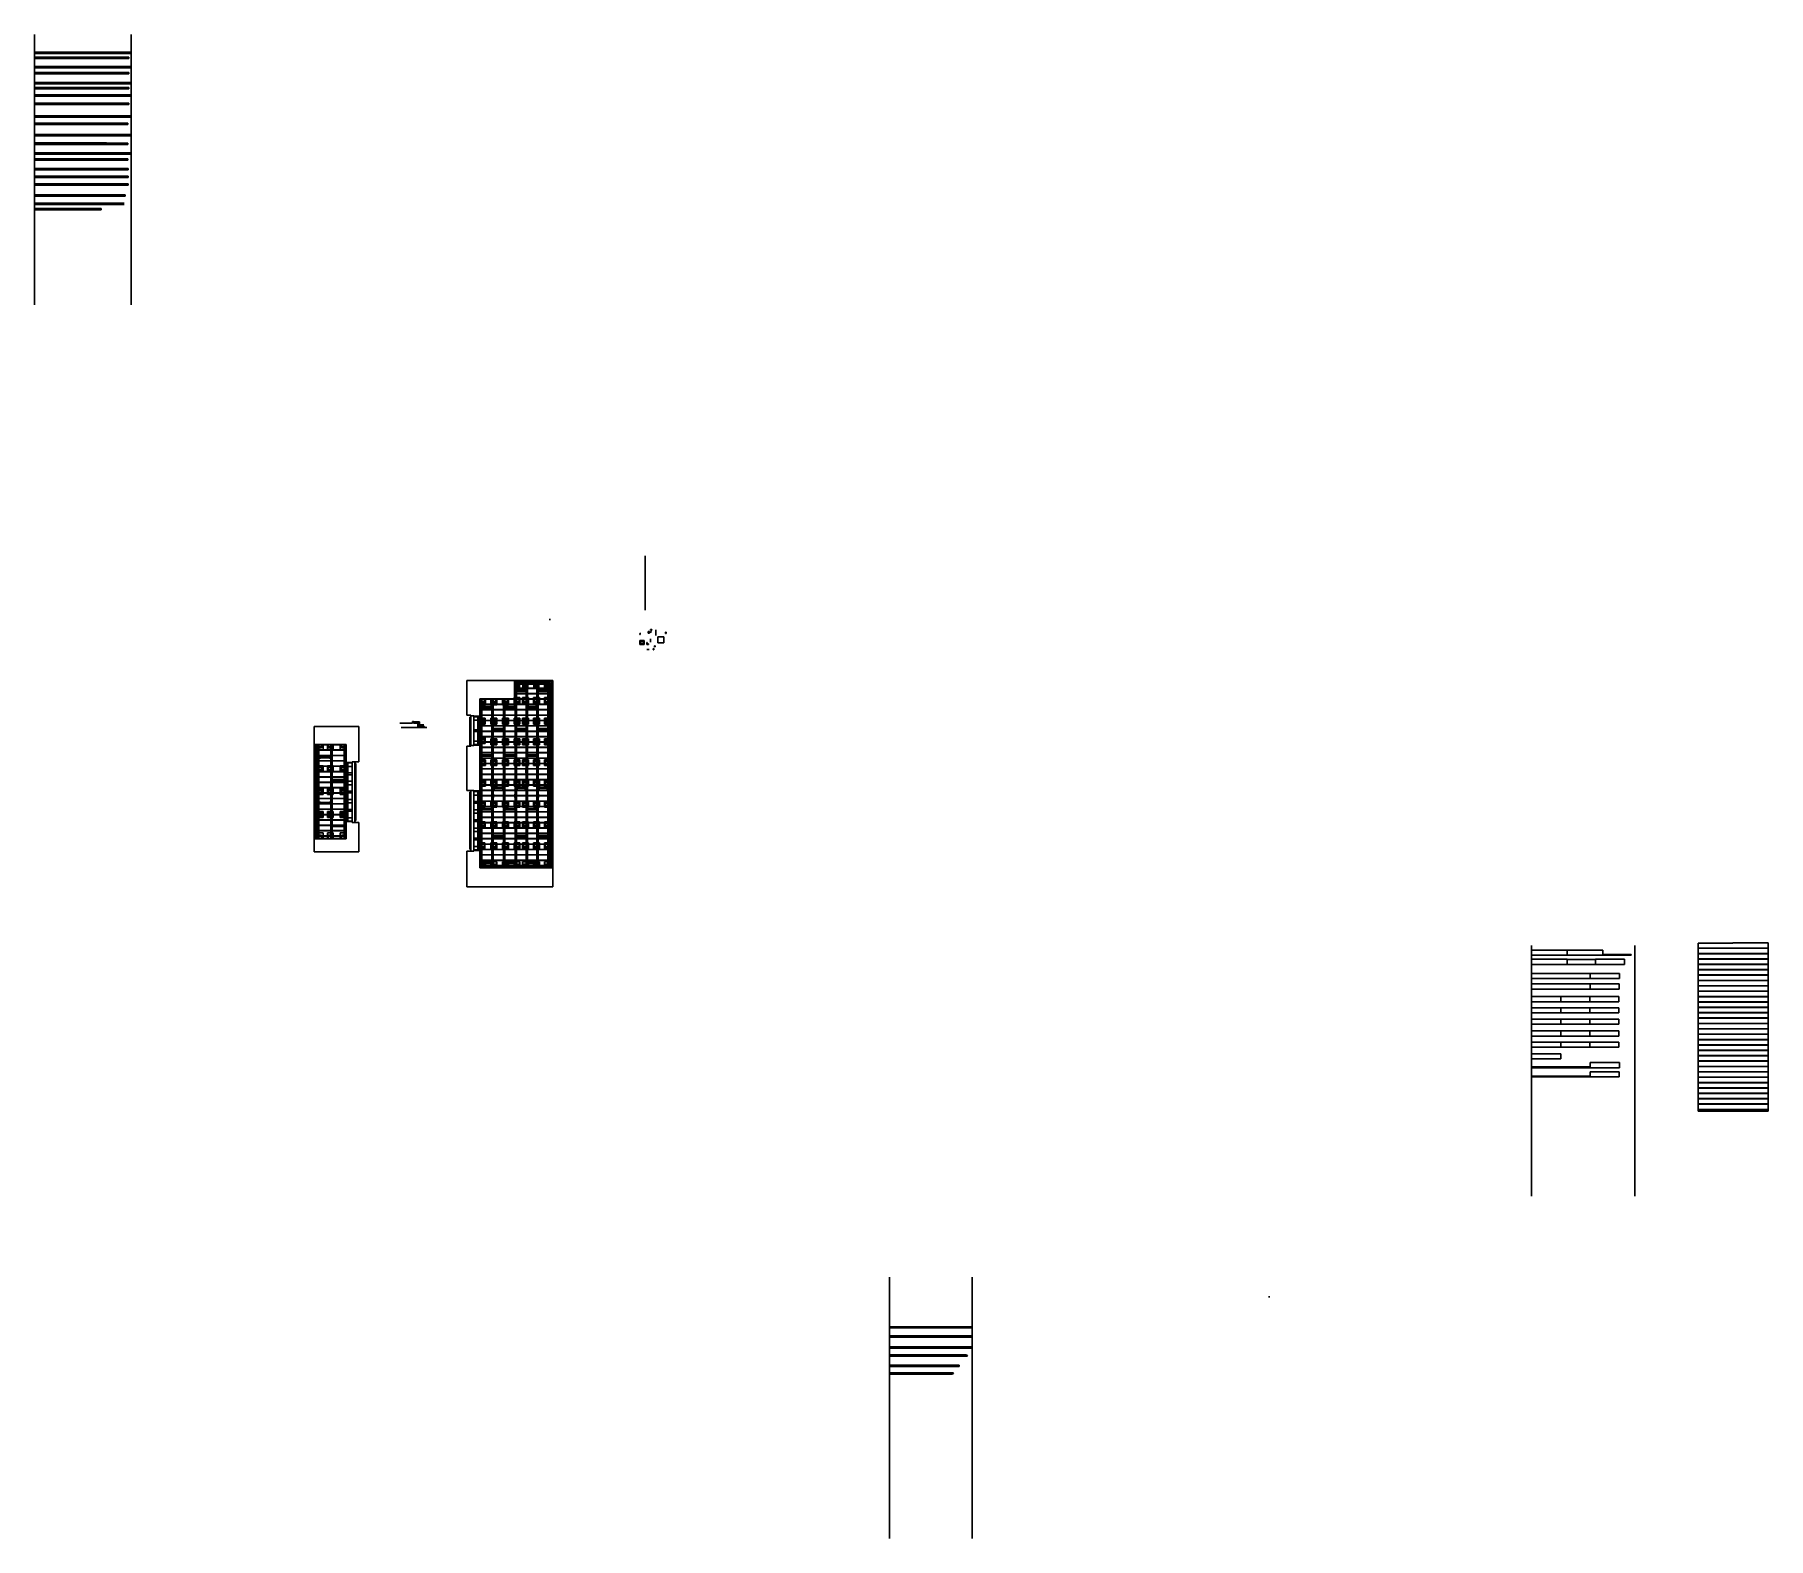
# Model space of a CAD drawing. Header units: millimetres. Extents: x 235 to 5266, y -1155 to 3208.
import ezdxf

# ---------------------------------------------------------------- set-up
doc = ezdxf.new("R2010")
doc.units = ezdxf.units.MM
for name, color, linetype in [('Barierka', 183, 'Continuous'), ('Deski', 33, 'Continuous'), ('Klipsy', 191, 'Continuous'), ('Klipsy startowe', 221, 'Continuous'), ('Kątowniki', 220, 'Continuous'), ('Kątowniki77', 92, 'Continuous'), ('Legary górne', 150, 'Continuous'), ('Listwy', 11, 'Continuous'), ('Maty', 31, 'Continuous'), ('Maty8mm', 10, 'Continuous'), ('Wsporniki', 114, 'Continuous'), ('Łączniki', 30, 'Continuous'), ('Ściany', 7, 'Continuous')]:
    doc.layers.add(name, color=color, linetype=linetype)

# ---------------------------------------------------------------- blocks, each defined once
blk = doc.blocks.new('Z$W@#14945')
for p, q in [((0, 88.5), (0, 170.5)), ((0, 170.5), (3, 170.5)), ((3, 176), (3, 0)), ((11, 176), (11, 0)), ((3, 88.5), (0, 88.5)), ((3, 87.5), (0, 87.5)), ((0, 87.5), (0, 5.5)), ((0, 5.5), (3, 5.5))]:
    blk.add_line(p, q)
blk = doc.blocks.new('Z$W@#8909')
for p, q in [((3, 176), (11, 176)), ((3, 0), (11, 0))]:
    blk.add_line(p, q)
blk.add_blockref('Z$W@#14945', (0, 0))
blk = doc.blocks.new('Z$W@#9758')
for p, q in [((0, 0.3), (0, 82.3)), ((0, 82.3), (3, 82.3)), ((3, 85.6), (3, 0)), ((3, 85.6), (11, 85.6)), ((3, 0.3), (3, 85.3)), ((11, 85.6), (11, 0)), ((3, 0.3), (0, 0.3)), ((3, 0), (11, 0))]:
    blk.add_line(p, q)
blk = doc.blocks.new('Z$W@#27753')
for p, q in [((0, 0), (0, 176)), ((8, 0), (8, 176)), ((11, 170.5), (8, 170.5)), ((11, 88.5), (11, 170.5)), ((8, 88.5), (11, 88.5)), ((8, 87.5), (11, 87.5)), ((11, 87.5), (11, 5.5)), ((11, 5.5), (8, 5.5))]:
    blk.add_line(p, q)
blk = doc.blocks.new('Z$W@#10383')
for p, q in [((0, 176), (8, 176)), ((0, 0), (8, 0))]:
    blk.add_line(p, q)
blk.add_blockref('Z$W@#27753', (0, 0))
blk = doc.blocks.new('Z$W@#2083')
for p, q in [((12.4, 9.2), (0, 9.2)), ((0, 9.2), (0, 0)), ((0, 0), (12.4, 0)), ((0.2, 6), (12.2, 6)), ((0.2, 6), (0.2, 0)), ((11.7, 4), (11.7, 2)), ((11.7, 4), (12.2, 4)), ((11.7, 2), (12.2, 2)), ((12.2, 6), (12.2, 0)), ((12.4, 9.2), (12.4, 0))]:
    blk.add_line(p, q)
blk = doc.blocks.new('Z$W@#17505')
for p, q in [((0, 0), (0, 12.4)), ((0, 12.4), (12.4, 12.4)), ((0, 0), (12.4, 0)), ((3.2, 12.2), (3.2, 0.2)), ((3.2, 12.2), (9.2, 12.2)), ((3.2, 0.2), (9.2, 0.2)), ((5.2, 0.7), (7.2, 0.7)), ((5.2, 0.7), (5.2, 0.2)), ((7.2, 0.7), (7.2, 0.2)), ((9.2, 12.2), (9.2, 0.2)), ((12.4, 0), (12.4, 12.4))]:
    blk.add_line(p, q)
blk = doc.blocks.new('Z$W@#9216')
at = {"xscale": -1, "rotation": 90.00000000000001}
blk.add_blockref('Z$W@#17505', (12.4, 12.4), dxfattribs=at)
blk = doc.blocks.new('Z$W@#22708')
at = {"layer": 'Legary górne'}
for p, q in [((0, 0), (0, 3.9)), ((0, 3.9), (2.4, 3.9)), ((0, 0), (2.4, 0)), ((2.4, 0), (2.4, 3.9))]:
    blk.add_line(p, q, dxfattribs=at)
blk = doc.blocks.new('Z$W@#41')
at = {"layer": 'Kątowniki'}
for p, q in [((0, 0), (0, 2)), ((0, 2), (4, 2)), ((0, 0), (0.18, 0)), ((0.18, 1.82), (4, 1.82)), ((0.18, 0), (0.18, 1.82)), ((4, 1.82), (4, 2))]:
    blk.add_line(p, q, dxfattribs=at)
blk = doc.blocks.new('Z$W@#5794')
for p, q in [((0, 0), (0, 10)), ((0, 10), (0.2, 10)), ((0, 0), (0.2, 0)), ((0.2, 0), (0.2, 10))]:
    blk.add_line(p, q)
blk = doc.blocks.new('Z$W@#22255')
for p, q in [((0, 1.8), (0, 0)), ((0, 1.8), (4, 1.8)), ((0, 0), (4, 0)), ((0.2, 1.8), (0.2, 0)), ((4, 1.8), (4, 0))]:
    blk.add_line(p, q)
for centre in [(1, 0.9), (3, 0.9)]:
    blk.add_circle(centre, 0.25)
blk = doc.blocks.new('Z$W@#486')
at = {"layer": 'Maty'}
for p, q in [((0, 20), (20, 20)), ((0, 20), (0, 0)), ((0, 0), (20, 0)), ((0, 0), (20, 0)), ((20, 20), (20, 0))]:
    blk.add_line(p, q, dxfattribs=at)
blk = doc.blocks.new('Z$W@#26881')
at = {"layer": 'Maty'}
for p, q in [((0, 0), (0, 10)), ((0, 10), (0.3, 10)), ((0, 0), (0.3, 0)), ((0.3, 0), (0.3, 10))]:
    blk.add_line(p, q, dxfattribs=at)
blk = doc.blocks.new('Z$W@#9735')
at = {"layer": 'Maty'}
for p, q in [((0, 0), (0, 12.5)), ((0, 12.5), (0.3, 12.5)), ((0, 0), (0.3, 0)), ((0.3, 0), (0.3, 12.5))]:
    blk.add_line(p, q, dxfattribs=at)
blk = doc.blocks.new('Z$W@#3303')
blk.add_line((0, 0), (12.3, 0))
at = {"layer": 'Maty'}
for p, q in [((0, 0), (0, 0.8)), ((12.3, 0.8), (0, 0.8)), ((12.3, 0), (0, 0)), ((12.3, 0), (12.3, 0.8))]:
    blk.add_line(p, q, dxfattribs=at)
blk = doc.blocks.new('Z$W@#21899')
for p, q in [((0, 2), (0, 0)), ((0, 2), (12, 2)), ((0, 0), (12, 0)), ((12, 2), (12, 0))]:
    blk.add_line(p, q)
blk = doc.blocks.new('Z$W@#9410')
for p, q in [((0, 2), (2, 2)), ((0, 2), (0, 0)), ((0, 0), (2, 0)), ((0.18, 2), (0.18, 0)), ((2, 2), (2, 0))]:
    blk.add_line(p, q)
blk.add_circle((1.09, 1), 0.2)
blk = doc.blocks.new('Z$W@#1169')
for p, q in [((0, 0), (0, 3.5)), ((0, 3.5), (3, 3.5)), ((0, 0), (0.4, 0)), ((0.4, 3.1), (3, 3.1)), ((0.4, 0), (0.4, 3.1)), ((3, 3.1), (3, 3.5))]:
    blk.add_line(p, q)
blk = doc.blocks.new('Z$W@#9247')
for p, q in [((0, 5), (0, 0)), ((0, 5), (1.2, 5)), ((0, 0), (5, 0)), ((1.2, 5), (1.2, 1.2)), ((1.2, 1.2), (5, 1.2)), ((5, 1.2), (5, 0))]:
    blk.add_line(p, q)
for centre in [(0.6, 4.4), (0.6, 2), (2, 0.6), (4.4, 0.6)]:
    blk.add_circle(centre, 0.2)
blk = doc.blocks.new('Z$W@#30100')
at = {"layer": 'Maty'}
for p, q in [((0, 0), (0, 10)), ((0, 10), (10, 10)), ((0, 0), (10, 0)), ((10, 0), (10, 10))]:
    blk.add_line(p, q, dxfattribs=at)
blk = doc.blocks.new('Z$W@#25788')
at = {"layer": 'Maty'}
for p, q in [((0, 0), (0, 17)), ((0, 17), (17, 17)), ((0, 0), (17, 0)), ((17, 0), (17, 17))]:
    blk.add_line(p, q, dxfattribs=at)
blk = doc.blocks.new('Z$W@#27756')
at = {"layer": 'Maty'}
for p, q in [((0, 0), (0, 17)), ((0, 17), (14.7, 17)), ((0, 0), (14.7, 0)), ((14.7, 0), (14.7, 17))]:
    blk.add_line(p, q, dxfattribs=at)
blk = doc.blocks.new('Z$W@#20016')
at = {"layer": 'Maty'}
for p, q in [((0, 11.5), (14.7, 11.5)), ((0, 0), (0, 11.5)), ((0, 0), (14.7, 0)), ((14.7, 0), (14.7, 11.5))]:
    blk.add_line(p, q, dxfattribs=at)
blk = doc.blocks.new('Z$W@#21898')
for p, q in [((0, 0), (0, 2.7)), ((0, 2.7), (1.6, 2.7)), ((0, 1.8), (1.6, 1.8)), ((0, 0), (1.6, 0)), ((1.6, 0), (1.6, 2.7))]:
    blk.add_line(p, q)
blk.add_circle((0.8, 0.9), 0.2)
blk = doc.blocks.new('Z$W@#30318')
for p, q in [((0, 0.7), (0, 3)), ((0, 3), (0.4, 3)), ((0, 0.7), (0.4, 0.7)), ((0.4, 3.7), (1.2, 3.7)), ((0.4, 3.7), (0.4, 0)), ((0.4, 0), (1.2, 0)), ((1.2, 3.7), (1.2, 0)), ((1.2, 3), (1.6, 3)), ((1.2, 0.7), (1.6, 0.7)), ((1.6, 0.7), (1.6, 3))]:
    blk.add_line(p, q)
blk.add_circle((0.8, 1.85), 0.2)
blk = doc.blocks.new('Z$W@#15724')
for p, q in [((0, 10), (14.7, 10)), ((0, 0), (0, 10)), ((0, 0), (14.7, 0)), ((14.7, 0), (14.7, 10))]:
    blk.add_line(p, q)
blk = doc.blocks.new('Z$W@#11478')
for p, q in [((0, 5), (14.7, 5)), ((0, 0), (0, 5)), ((0, 0), (14.7, 0)), ((14.7, 0), (14.7, 5))]:
    blk.add_line(p, q)

msp = doc.modelspace()

# ---------------------------------------------------------------- linework, layer by layer
for p, q in [((1991.5, 1467.2), (1991.5, 1470.7)), ((1991.5, 1470.7), (1994.5, 1470.7)), ((1991.5, 1467.2), (1991.9, 1467.2)), ((1991.9, 1470.3), (1994.5, 1470.3)), ((1991.9, 1467.2), (1991.9, 1470.3)), ((1994.5, 1470.3), (1994.5, 1470.7)), ((2022, 1476.6), (2024, 1476.6)), ((2022, 1476.6), (2022, 1474.6)), ((2022, 1474.6), (2024, 1474.6)), ((2022.1, 1481.7), (2022.1, 1479.9)), ((2022.1, 1481.7), (2026.1, 1481.7)), ((2022.1, 1479.9), (2026.1, 1479.9)), ((2022.2, 1476.6), (2022.2, 1474.6)), ((2022.3, 1481.7), (2022.3, 1479.9)), ((2024, 1476.6), (2024, 1474.6)), ((2026.1, 1481.7), (2026.1, 1479.9)), ((2011.6, 1444.1), (2011.6, 1439.1)), ((2011.6, 1444.1), (2012.8, 1444.1)), ((2011.6, 1439.1), (2016.6, 1439.1)), ((2011.6, 1424.1), (2018.6, 1424.1)), ((2012.8, 1444.1), (2012.8, 1440.3)), ((2012.8, 1440.3), (2016.6, 1440.3)), ((2016.6, 1440.3), (2016.6, 1439.1)), ((2030.4, 1423.7), (2030.4, 1426)), ((2030.4, 1426), (2030.8, 1426)), ((2030.4, 1423.7), (2030.8, 1423.7)), ((2030.8, 1426.7), (2031.6, 1426.7)), ((2030.8, 1426.7), (2030.8, 1423)), ((2030.8, 1423), (2031.6, 1423)), ((2031.6, 1426.7), (2031.6, 1423)), ((2031.6, 1426), (2032, 1426)), ((2031.6, 1423.7), (2032, 1423.7)), ((2032, 1423.7), (2032, 1426)), ((1489.7, 1233.1), (1489.7, 1334)), ((1627.2, 1334), (1489.7, 1334)), ((1627.2, 1334), (1627.2, 1280.5)), ((1627.2, 1325), (1729.6, 1325)), ((1729.6, 1325), (1729.6, 790.5)), ((1526.7, 1280.5), (1627.2, 1280.5)), ((1526.7, 1280.5), (1526.7, 1230.5)), ((1331.8, 1210.7), (1295.3, 1210.7)), ((1331.8, 1215.2), (1331.8, 1210.7)), ((1334.8, 1215.2), (1334.8, 1210.7)), ((1334.8, 1210.7), (1346.8, 1210.7)), ((1346.8, 1210.7), (1346.8, 1198.2)), ((1489.7, 1233.1), (1501.2, 1233.1)), ((1501.2, 1231.3), (1501.2, 1233.1)), ((1509.2, 1230.5), (1526.7, 1230.5)), ((1521.2, 1146.5), (1521.2, 1230.5)), ((1046.3, 1200.3), (1175.8, 1200.3)), ((1175.8, 1098.4), (1175.8, 1200.3)), ((1373, 1198.2), (1298.8, 1198.2)), ((1138.8, 1148.5), (1046.3, 1148.5)), ((1055.3, 875), (1055.3, 1148.5)), ((1138.8, 1096.2), (1138.8, 1148.5)), ((1489.7, 1143.9), (1489.7, 1015.3)), ((1489.7, 1143.9), (1501.2, 1143.9)), ((1501.2, 1143.9), (1501.2, 1145.7)), ((1509.2, 1146.5), (1526.7, 1146.5)), ((1526.7, 1146.5), (1526.7, 1013.5)), ((1156.3, 1096.2), (1138.8, 1096.2)), ((1144.3, 1096.2), (1144.3, 924.5)), ((1156.3, 1098.4), (1175.8, 1098.4)), ((1501.2, 1015.3), (1489.7, 1015.3)), ((1509.2, 1013.5), (1526.7, 1013.5)), ((1521.2, 841), (1521.2, 1013.5)), ((1138.8, 875), (1138.8, 924.5)), ((1156.3, 924.5), (1138.8, 924.5)), ((1156.3, 922.4), (1175.8, 922.4)), ((1175.8, 836.5), (1175.8, 922.4)), ((1138.8, 875), (1046.3, 875)), ((1046.3, 836.5), (1175.8, 836.5)), ((1489.7, 735.7), (1489.7, 839.3)), ((1501.2, 839.3), (1489.7, 839.3)), ((1509.2, 841), (1526.7, 841)), ((1526.7, 841), (1526.7, 790.5)), ((1526.7, 790.5), (1738.6, 790.5)), ((1738.6, 790.5), (1738.6, 735.7)), ((1738.6, 735.7), (1489.7, 735.7))]:
    msp.add_line(p, q)
for centre, radius in [((2023.1, 1480.8), 0.25), ((2023.1, 1475.6), 0.2), ((2025.1, 1480.8), 0.25), ((2012.2, 1443.5), 0.2), ((2012.2, 1441.1), 0.2), ((2013.6, 1439.7), 0.2), ((2016, 1439.7), 0.2), ((2031.2, 1424.8), 0.2)]:
    msp.add_circle(centre, radius)
at = {"layer": 'Barierka'}
for p, q in [((1627.2, 1334), (1738.6, 1334)), ((1627.2, 1331), (1735.6, 1331)), ((1735.6, 1331), (1735.6, 790.5)), ((1738.6, 1334), (1738.6, 790.5)), ((1046.3, 836.5), (1046.3, 1200.3)), ((1049.3, 875), (1049.3, 1148.5))]:
    msp.add_line(p, q, dxfattribs=at)
at = {"layer": 'Deski'}
for p, q in [((1628.2, 1327), (1628.2, 1312)), ((1628.2, 1327), (1731.6, 1327)), ((1628.2, 1312), (1731.6, 1312)), ((1628.2, 1311.4), (1731.6, 1311.4)), ((1628.2, 1311.4), (1628.2, 1296.4)), ((1731.6, 1312), (1731.6, 1327)), ((1731.6, 1296.4), (1731.6, 1311.4)), ((1527.7, 1279.5), (1628.2, 1279.5)), ((1527.7, 1279.5), (1527.7, 1265.2)), ((1527.7, 1265.2), (1731.6, 1265.2)), ((1527.7, 1264.6), (1731.6, 1264.6)), ((1527.7, 1264.6), (1527.7, 1249.6)), ((1628.2, 1296.4), (1731.6, 1296.4)), ((1628.2, 1295.8), (1731.6, 1295.8)), ((1628.2, 1295.8), (1628.2, 1280.8)), ((1628.2, 1280.8), (1731.6, 1280.8)), ((1628.2, 1280.2), (1731.6, 1280.2)), ((1628.2, 1280.2), (1628.2, 1279.5)), ((1731.6, 1280.8), (1731.6, 1295.8)), ((1731.6, 1265.2), (1731.6, 1280.2)), ((1731.6, 1264.6), (1731.6, 1249.6)), ((1334.8, 1214), (1349.5, 1214)), ((1334.8, 1211.5), (1349.5, 1211.5)), ((1349.5, 1202.6), (1349.5, 1214)), ((1349.5, 1214), (1352, 1214)), ((1352, 1202.6), (1352, 1214)), ((1523.9, 1229.5), (1509.2, 1229.5)), ((1509.2, 1147.5), (1509.2, 1229.5)), ((1523.9, 1229.5), (1523.9, 1147.5)), ((1523.9, 1229.5), (1526.4, 1229.5)), ((1526.4, 1229.5), (1526.4, 1147.5)), ((1527.7, 1249.6), (1731.6, 1249.6)), ((1527.7, 1249), (1731.6, 1249)), ((1527.7, 1249), (1527.7, 1234)), ((1527.7, 1234), (1731.6, 1234)), ((1527.7, 1233.4), (1731.6, 1233.4)), ((1527.7, 1233.4), (1527.7, 1218.4)), ((1527.7, 1218.4), (1731.6, 1218.4)), ((1527.7, 1217.8), (1731.6, 1217.8)), ((1527.7, 1217.8), (1527.7, 1202.8)), ((1731.6, 1249), (1731.6, 1234)), ((1731.6, 1233.4), (1731.6, 1218.4)), ((1731.6, 1217.8), (1731.6, 1202.8)), ((1349.5, 1202.6), (1352, 1202.6)), ((1352, 1202.6), (1364.7, 1202.6)), ((1352.5, 1205.1), (1364.7, 1205.1)), ((1352.5, 1202.6), (1352.5, 1205.1)), ((1527.7, 1202.8), (1731.6, 1202.8)), ((1527.7, 1202.2), (1731.6, 1202.2)), ((1527.7, 1202.2), (1527.7, 1187.2)), ((1527.7, 1187.2), (1731.6, 1187.2)), ((1527.7, 1186.6), (1731.6, 1186.6)), ((1527.7, 1186.6), (1527.7, 1171.6)), ((1527.7, 1171.6), (1731.6, 1171.6)), ((1527.7, 1171), (1731.6, 1171)), ((1527.7, 1171), (1527.7, 1156)), ((1731.6, 1202.2), (1731.6, 1187.2)), ((1731.6, 1186.6), (1731.6, 1171.6)), ((1731.6, 1171), (1731.6, 1156)), ((1137.8, 1147.5), (1053.3, 1147.5)), ((1053.3, 1132.5), (1053.3, 1147.5)), ((1137.8, 1132.5), (1053.3, 1132.5)), ((1137.8, 1131.9), (1053.3, 1131.9)), ((1053.3, 1116.9), (1053.3, 1131.9)), ((1137.8, 1116.9), (1053.3, 1116.9)), ((1137.8, 1116.3), (1053.3, 1116.3)), ((1053.3, 1101.3), (1053.3, 1116.3)), ((1137.8, 1132.5), (1137.8, 1147.5)), ((1137.8, 1116.9), (1137.8, 1131.9)), ((1137.8, 1101.3), (1137.8, 1116.3)), ((1523.9, 1147.5), (1509.2, 1147.5)), ((1523.9, 1147.5), (1526.4, 1147.5)), ((1527.7, 1156), (1731.6, 1156)), ((1527.7, 1155.4), (1731.6, 1155.4)), ((1527.7, 1155.4), (1527.7, 1140.4)), ((1527.7, 1140.4), (1731.6, 1140.4)), ((1527.7, 1139.8), (1731.6, 1139.8)), ((1527.7, 1139.8), (1527.7, 1124.8)), ((1527.7, 1124.8), (1731.6, 1124.8)), ((1527.7, 1124.2), (1731.6, 1124.2)), ((1527.7, 1124.2), (1527.7, 1109.2)), ((1527.7, 1109.2), (1731.6, 1109.2)), ((1527.7, 1108.6), (1731.6, 1108.6)), ((1527.7, 1108.6), (1527.7, 1093.6)), ((1731.6, 1155.4), (1731.6, 1140.4)), ((1731.6, 1139.8), (1731.6, 1124.8)), ((1731.6, 1124.2), (1731.6, 1109.2)), ((1731.6, 1108.6), (1731.6, 1093.6)), ((1137.8, 1101.3), (1053.3, 1101.3)), ((1137.8, 1100.7), (1053.3, 1100.7)), ((1053.3, 1085.7), (1053.3, 1100.7)), ((1137.8, 1085.7), (1053.3, 1085.7)), ((1137.8, 1085.1), (1053.3, 1085.1)), ((1053.3, 1070.1), (1053.3, 1085.1)), ((1137.8, 1070.1), (1053.3, 1070.1)), ((1137.8, 1069.5), (1053.3, 1069.5)), ((1053.3, 1054.5), (1053.3, 1069.5)), ((1137.8, 1085.7), (1137.8, 1100.7)), ((1137.8, 1070.1), (1137.8, 1085.1)), ((1137.8, 1054.5), (1137.8, 1069.5)), ((1139.1, 1095.2), (1141.6, 1095.2)), ((1139.1, 1095.2), (1139.1, 925.5)), ((1141.6, 1095.2), (1141.6, 925.5)), ((1141.6, 1095.2), (1156.3, 1095.2)), ((1156.3, 925.5), (1156.3, 1095.2)), ((1527.7, 1093.6), (1731.6, 1093.6)), ((1527.7, 1093), (1731.6, 1093)), ((1527.7, 1093), (1527.7, 1078)), ((1527.7, 1078), (1731.6, 1078)), ((1527.7, 1077.4), (1731.6, 1077.4)), ((1527.7, 1077.4), (1527.7, 1062.4)), ((1527.7, 1062.4), (1731.6, 1062.4)), ((1527.7, 1061.8), (1731.6, 1061.8)), ((1527.7, 1061.8), (1527.7, 1046.8)), ((1731.6, 1093), (1731.6, 1078)), ((1731.6, 1077.4), (1731.6, 1062.4)), ((1731.6, 1061.8), (1731.6, 1046.8)), ((1137.8, 1054.5), (1053.3, 1054.5)), ((1137.8, 1053.9), (1053.3, 1053.9)), ((1053.3, 1038.9), (1053.3, 1053.9)), ((1137.8, 1038.9), (1053.3, 1038.9)), ((1137.8, 1038.3), (1053.3, 1038.3)), ((1053.3, 1023.3), (1053.3, 1038.3)), ((1137.8, 1023.3), (1053.3, 1023.3)), ((1137.8, 1022.7), (1053.3, 1022.7)), ((1053.3, 1007.7), (1053.3, 1022.7)), ((1137.8, 1007.7), (1053.3, 1007.7)), ((1137.8, 1007.1), (1053.3, 1007.1)), ((1053.3, 992.1), (1053.3, 1007.1)), ((1137.8, 1038.9), (1137.8, 1053.9)), ((1137.8, 1023.3), (1137.8, 1038.3)), ((1137.8, 1007.7), (1137.8, 1022.7)), ((1137.8, 992.1), (1137.8, 1007.1)), ((1523.9, 1012.5), (1509.2, 1012.5)), ((1509.2, 842), (1509.2, 1012.5)), ((1523.9, 1012.5), (1523.9, 842)), ((1523.9, 1012.5), (1526.4, 1012.5)), ((1526.4, 1012.5), (1526.4, 842)), ((1527.7, 1046.8), (1731.6, 1046.8)), ((1527.7, 1046.2), (1731.6, 1046.2)), ((1527.7, 1046.2), (1527.7, 1031.2)), ((1527.7, 1031.2), (1731.6, 1031.2)), ((1527.7, 1030.6), (1731.6, 1030.6)), ((1527.7, 1030.6), (1527.7, 1015.6)), ((1527.7, 1015.6), (1731.6, 1015.6)), ((1527.7, 1015), (1731.6, 1015)), ((1527.7, 1015), (1527.7, 1000)), ((1731.6, 1046.2), (1731.6, 1031.2)), ((1731.6, 1030.6), (1731.6, 1015.6)), ((1731.6, 1015), (1731.6, 1000)), ((1137.8, 992.1), (1053.3, 992.1)), ((1137.8, 991.5), (1053.3, 991.5)), ((1053.3, 976.5), (1053.3, 991.5)), ((1137.8, 976.5), (1053.3, 976.5)), ((1137.8, 975.9), (1053.3, 975.9)), ((1053.3, 960.9), (1053.3, 975.9)), ((1137.8, 960.9), (1053.3, 960.9)), ((1137.8, 960.3), (1053.3, 960.3)), ((1053.3, 945.3), (1053.3, 960.3)), ((1137.8, 976.5), (1137.8, 991.5)), ((1137.8, 960.9), (1137.8, 975.9)), ((1137.8, 945.3), (1137.8, 960.3)), ((1527.7, 1000), (1731.6, 1000)), ((1527.7, 999.4), (1731.6, 999.4)), ((1527.7, 999.4), (1527.7, 984.4)), ((1527.7, 984.4), (1731.6, 984.4)), ((1527.7, 983.8), (1731.6, 983.8)), ((1527.7, 983.8), (1527.7, 968.8)), ((1527.7, 968.8), (1731.6, 968.8)), ((1527.7, 968.2), (1731.6, 968.2)), ((1527.7, 968.2), (1527.7, 953.2)), ((1731.6, 999.4), (1731.6, 984.4)), ((1731.6, 983.8), (1731.6, 968.8)), ((1731.6, 968.2), (1731.6, 953.2)), ((1137.8, 945.3), (1053.3, 945.3)), ((1137.8, 944.7), (1053.3, 944.7)), ((1053.3, 929.7), (1053.3, 944.7)), ((1137.8, 929.7), (1053.3, 929.7)), ((1137.8, 929.1), (1053.3, 929.1)), ((1053.3, 914.1), (1053.3, 929.1)), ((1137.8, 914.1), (1053.3, 914.1)), ((1137.8, 913.5), (1053.3, 913.5)), ((1053.3, 898.5), (1053.3, 913.5)), ((1137.8, 929.7), (1137.8, 944.7)), ((1137.8, 914.1), (1137.8, 929.1)), ((1137.8, 898.5), (1137.8, 913.5)), ((1141.6, 925.5), (1139.1, 925.5)), ((1141.6, 925.5), (1156.3, 925.5)), ((1527.7, 953.2), (1731.6, 953.2)), ((1527.7, 952.6), (1731.6, 952.6)), ((1527.7, 952.6), (1527.7, 937.6)), ((1527.7, 937.6), (1731.6, 937.6)), ((1527.7, 937), (1731.6, 937)), ((1527.7, 937), (1527.7, 922)), ((1527.7, 922), (1731.6, 922)), ((1527.7, 921.4), (1731.6, 921.4)), ((1527.7, 921.4), (1527.7, 906.4)), ((1527.7, 906.4), (1731.6, 906.4)), ((1527.7, 905.8), (1731.6, 905.8)), ((1527.7, 905.8), (1527.7, 890.8)), ((1731.6, 952.6), (1731.6, 937.6)), ((1731.6, 937), (1731.6, 922)), ((1731.6, 921.4), (1731.6, 906.4)), ((1731.6, 905.8), (1731.6, 890.8)), ((1137.8, 898.5), (1053.3, 898.5)), ((1137.8, 897.9), (1053.3, 897.9)), ((1053.3, 882.9), (1053.3, 897.9)), ((1137.8, 882.9), (1053.3, 882.9)), ((1137.8, 882.3), (1053.3, 882.3)), ((1053.3, 876), (1053.3, 882.3)), ((1137.8, 876), (1053.3, 876)), ((1137.8, 882.9), (1137.8, 897.9)), ((1137.8, 876), (1137.8, 882.3)), ((1527.7, 890.8), (1731.6, 890.8)), ((1527.7, 890.2), (1731.6, 890.2)), ((1527.7, 890.2), (1527.7, 875.2)), ((1527.7, 875.2), (1731.6, 875.2)), ((1527.7, 874.6), (1731.6, 874.6)), ((1527.7, 874.6), (1527.7, 859.6)), ((1527.7, 859.6), (1731.6, 859.6)), ((1527.7, 859), (1731.6, 859)), ((1527.7, 859), (1527.7, 844)), ((1731.6, 890.2), (1731.6, 875.2)), ((1731.6, 874.6), (1731.6, 859.6)), ((1731.6, 859), (1731.6, 844)), ((1523.9, 842), (1509.2, 842)), ((1523.9, 842), (1526.4, 842)), ((1527.7, 844), (1731.6, 844)), ((1527.7, 843.4), (1731.6, 843.4)), ((1527.7, 843.4), (1527.7, 828.4)), ((1527.7, 828.4), (1731.6, 828.4)), ((1527.7, 827.8), (1731.6, 827.8)), ((1527.7, 827.8), (1527.7, 812.8)), ((1527.7, 812.8), (1731.6, 812.8)), ((1527.7, 812.2), (1731.6, 812.2)), ((1527.7, 812.2), (1527.7, 797.2)), ((1731.6, 843.4), (1731.6, 828.4)), ((1731.6, 827.8), (1731.6, 812.8)), ((1731.6, 812.2), (1731.6, 797.2)), ((1527.7, 797.2), (1731.6, 797.2)), ((1527.7, 796.6), (1731.6, 796.6)), ((1527.7, 796.6), (1527.7, 791.5)), ((1527.7, 791.5), (1731.6, 791.5)), ((1731.6, 796.6), (1731.6, 791.5)), ((4578.9, 564.7), (4578.9, -162.7)), ((4878.9, 564.7), (4878.9, -162.7)), ((5062, 571.8), (5162.5, 571.8)), ((5062, 571.8), (5062, 557.5)), ((5062, 557.5), (5265.9, 557.5)), ((5062, 556.9), (5265.9, 556.9)), ((5062, 556.9), (5062, 541.9)), ((5162.5, 572.5), (5265.9, 572.5)), ((5162.5, 572.5), (5162.5, 571.8)), ((5265.9, 557.5), (5265.9, 572.5)), ((5265.9, 556.9), (5265.9, 541.9)), ((4578.9, 551.6), (4578.9, 536.6)), ((4578.9, 551.6), (4682.3, 551.6)), ((4578.9, 536.6), (4682.3, 536.6)), ((4578.9, 525), (4682.3, 525)), ((4578.9, 525), (4578.9, 510)), ((4578.9, 510), (4682.3, 510)), ((4682.3, 551.6), (4785.7, 551.6)), ((4682.3, 551.6), (4682.3, 536.6)), ((4682.3, 536.6), (4682.3, 551.6)), ((4682.3, 536.6), (4785.7, 536.6)), ((4682.3, 510), (4682.3, 525)), ((4682.3, 510), (4682.3, 524.7)), ((4682.3, 524.7), (4764.3, 524.7)), ((4682.3, 510), (4764.3, 510)), ((4848.8, 525), (4764.3, 525)), ((4764.3, 510), (4764.3, 525)), ((4764.3, 510), (4764.3, 524.7)), ((4848.8, 510), (4764.3, 510)), ((4785.7, 536.6), (4785.7, 551.6)), ((4785.7, 539.1), (4867.7, 539.1)), ((4785.7, 536.6), (4785.7, 539.1)), ((4785.7, 536.6), (4867.7, 536.6)), ((4848.8, 510), (4848.8, 525)), ((4867.7, 536.6), (4867.7, 539.1)), ((5062, 541.9), (5265.9, 541.9)), ((5062, 541.3), (5265.9, 541.3)), ((5062, 541.3), (5062, 526.3)), ((5062, 526.3), (5265.9, 526.3)), ((5062, 525.7), (5265.9, 525.7)), ((5062, 525.7), (5062, 510.7)), ((5062, 510.7), (5265.9, 510.7)), ((5062, 510.1), (5265.9, 510.1)), ((5062, 510.1), (5062, 495.1)), ((5265.9, 541.3), (5265.9, 526.3)), ((5265.9, 525.7), (5265.9, 510.7)), ((5265.9, 510.1), (5265.9, 495.1)), ((4578.9, 468.9), (4578.9, 483.6)), ((4578.9, 483.6), (4749.4, 483.6)), ((4578.9, 468.9), (4749.4, 468.9)), ((4748.6, 453.5), (4578.9, 453.5)), ((4578.9, 453.5), (4578.9, 438.8)), ((4833.1, 453.8), (4748.6, 453.8)), ((4748.6, 438.8), (4748.6, 453.8)), ((4748.6, 453.5), (4748.6, 438.8)), ((4833.9, 483.9), (4749.4, 483.9)), ((4749.4, 468.9), (4749.4, 483.9)), ((4749.4, 468.9), (4749.4, 483.6)), ((4833.9, 468.9), (4749.4, 468.9)), ((4833.1, 438.8), (4833.1, 453.8)), ((4833.9, 468.9), (4833.9, 483.9)), ((5062, 495.1), (5265.9, 495.1)), ((5062, 494.5), (5265.9, 494.5)), ((5062, 494.5), (5062, 479.5)), ((5062, 479.5), (5265.9, 479.5)), ((5062, 478.9), (5265.9, 478.9)), ((5062, 478.9), (5062, 463.9)), ((5062, 463.9), (5265.9, 463.9)), ((5062, 463.3), (5265.9, 463.3)), ((5062, 463.3), (5062, 448.3)), ((5265.9, 494.5), (5265.9, 479.5)), ((5265.9, 478.9), (5265.9, 463.9)), ((5265.9, 463.3), (5265.9, 448.3)), ((4578.9, 438.8), (4748.6, 438.8)), ((4663.4, 417), (4578.9, 417)), ((4578.9, 402), (4578.9, 417)), ((4663.4, 402), (4663.4, 417)), ((4747.9, 417), (4663.4, 417)), ((4663.4, 402), (4663.4, 417)), ((4747.9, 402), (4747.9, 417)), ((4832.4, 417), (4747.9, 417)), ((4747.9, 402), (4747.9, 417)), ((4833.1, 438.8), (4748.6, 438.8)), ((4832.4, 402), (4832.4, 417)), ((5062, 448.3), (5265.9, 448.3)), ((5062, 447.7), (5265.9, 447.7)), ((5062, 447.7), (5062, 432.7)), ((5062, 432.7), (5265.9, 432.7)), ((5062, 432.1), (5265.9, 432.1)), ((5062, 432.1), (5062, 417.1)), ((5062, 417.1), (5265.9, 417.1)), ((5062, 416.5), (5265.9, 416.5)), ((5062, 416.5), (5062, 401.5)), ((5265.9, 447.7), (5265.9, 432.7)), ((5265.9, 432.1), (5265.9, 417.1)), ((5265.9, 416.5), (5265.9, 401.5)), ((4663.4, 402), (4578.9, 402)), ((4663.4, 384.5), (4578.9, 384.5)), ((4578.9, 369.5), (4578.9, 384.5)), ((4663.4, 369.5), (4578.9, 369.5)), ((4747.9, 402), (4663.4, 402)), ((4663.4, 369.5), (4663.4, 384.5)), ((4747.9, 384.5), (4663.4, 384.5)), ((4663.4, 369.5), (4663.4, 384.5)), ((4747.9, 369.5), (4663.4, 369.5)), ((4832.4, 402), (4747.9, 402)), ((4747.9, 369.5), (4747.9, 384.5)), ((4832.4, 384.5), (4747.9, 384.5)), ((4747.9, 369.5), (4747.9, 384.5)), ((4832.4, 369.5), (4747.9, 369.5)), ((4832.4, 369.5), (4832.4, 384.5)), ((5062, 401.5), (5265.9, 401.5)), ((5062, 400.9), (5265.9, 400.9)), ((5062, 400.9), (5062, 385.9)), ((5062, 385.9), (5265.9, 385.9)), ((5062, 385.3), (5265.9, 385.3)), ((5062, 385.3), (5062, 370.3)), ((5062, 370.3), (5265.9, 370.3)), ((5062, 369.7), (5265.9, 369.7)), ((5062, 369.7), (5062, 354.7)), ((5062, 354.7), (5265.9, 354.7)), ((5062, 354.1), (5265.9, 354.1)), ((5062, 354.1), (5062, 339.1)), ((5265.9, 400.9), (5265.9, 385.9)), ((5265.9, 385.3), (5265.9, 370.3)), ((5265.9, 369.7), (5265.9, 354.7)), ((5265.9, 354.1), (5265.9, 339.1)), ((4663.4, 351.6), (4578.9, 351.6)), ((4578.9, 336.6), (4578.9, 351.6)), ((4663.4, 336.6), (4578.9, 336.6)), ((4663.4, 317), (4578.9, 317)), ((4578.9, 302), (4578.9, 317)), ((4663.4, 302), (4578.9, 302)), ((4663.4, 336.6), (4663.4, 351.6)), ((4747.9, 351.6), (4663.4, 351.6)), ((4663.4, 336.6), (4663.4, 351.6)), ((4747.9, 336.6), (4663.4, 336.6)), ((4663.4, 302), (4663.4, 317)), ((4747.9, 317), (4663.4, 317)), ((4663.4, 302), (4663.4, 317)), ((4747.9, 302), (4663.4, 302)), ((4747.9, 336.6), (4747.9, 351.6)), ((4832.4, 351.6), (4747.9, 351.6)), ((4747.9, 336.6), (4747.9, 351.6)), ((4832.4, 336.6), (4747.9, 336.6)), ((4747.9, 302), (4747.9, 317)), ((4832.4, 317), (4747.9, 317)), ((4747.9, 302), (4747.9, 317)), ((4832.4, 302), (4747.9, 302)), ((4832.4, 336.6), (4832.4, 351.6)), ((4832.4, 302), (4832.4, 317)), ((5062, 339.1), (5265.9, 339.1)), ((5062, 338.5), (5265.9, 338.5)), ((5062, 338.5), (5062, 323.5)), ((5062, 323.5), (5265.9, 323.5)), ((5062, 322.9), (5265.9, 322.9)), ((5062, 322.9), (5062, 307.9)), ((5062, 307.9), (5265.9, 307.9)), ((5062, 307.3), (5265.9, 307.3)), ((5062, 307.3), (5062, 292.3)), ((5265.9, 338.5), (5265.9, 323.5)), ((5265.9, 322.9), (5265.9, 307.9)), ((5265.9, 307.3), (5265.9, 292.3)), ((4663.4, 284.9), (4578.9, 284.9)), ((4578.9, 269.9), (4578.9, 284.9)), ((4663.4, 269.9), (4578.9, 269.9)), ((4663.4, 269.9), (4663.4, 284.9)), ((4747.9, 284.9), (4663.4, 284.9)), ((4663.4, 269.9), (4663.4, 284.9)), ((4747.9, 269.9), (4663.4, 269.9)), ((4747.9, 269.9), (4747.9, 284.9)), ((4832.4, 284.9), (4747.9, 284.9)), ((4747.9, 269.9), (4747.9, 284.9)), ((4832.4, 269.9), (4747.9, 269.9)), ((4832.4, 269.9), (4832.4, 284.9)), ((5062, 292.3), (5265.9, 292.3)), ((5062, 291.7), (5265.9, 291.7)), ((5062, 291.7), (5062, 276.7)), ((5062, 276.7), (5265.9, 276.7)), ((5062, 276.1), (5265.9, 276.1)), ((5062, 276.1), (5062, 261.1)), ((5062, 261.1), (5265.9, 261.1)), ((5062, 260.5), (5265.9, 260.5)), ((5062, 260.5), (5062, 245.5)), ((5265.9, 291.7), (5265.9, 276.7)), ((5265.9, 276.1), (5265.9, 261.1)), ((5265.9, 260.5), (5265.9, 245.5)), ((4663.4, 250.7), (4578.9, 250.7)), ((4578.9, 235.7), (4578.9, 250.7)), ((4663.4, 235.7), (4578.9, 235.7)), ((4749.4, 213), (4578.9, 213)), ((4578.9, 213), (4578.9, 210.5)), ((4749.4, 210.5), (4578.9, 210.5)), ((4663.4, 235.7), (4663.4, 250.7)), ((4833.9, 225.5), (4749.4, 225.5)), ((4749.4, 210.5), (4749.4, 225.5)), ((4749.4, 213), (4749.4, 210.5)), ((4833.9, 210.5), (4749.4, 210.5)), ((4833.9, 210.5), (4833.9, 225.5)), ((5062, 245.5), (5265.9, 245.5)), ((5062, 244.9), (5265.9, 244.9)), ((5062, 244.9), (5062, 229.9)), ((5062, 229.9), (5265.9, 229.9)), ((5062, 229.3), (5265.9, 229.3)), ((5062, 229.3), (5062, 214.3)), ((5062, 214.3), (5265.9, 214.3)), ((5062, 213.7), (5265.9, 213.7)), ((5062, 213.7), (5062, 198.7)), ((5265.9, 244.9), (5265.9, 229.9)), ((5265.9, 229.3), (5265.9, 214.3)), ((5265.9, 213.7), (5265.9, 198.7)), ((4748.6, 186), (4578.9, 186)), ((4578.9, 183.5), (4578.9, 186)), ((4578.9, 183.5), (4748.6, 183.5)), ((4833.1, 198.5), (4748.6, 198.5)), ((4748.6, 183.5), (4748.6, 198.5)), ((4748.6, 186), (4748.6, 183.5)), ((4833.1, 183.5), (4748.6, 183.5)), ((4833.1, 183.5), (4833.1, 198.5)), ((5062, 198.7), (5265.9, 198.7)), ((5062, 198.1), (5265.9, 198.1)), ((5062, 198.1), (5062, 183.1)), ((5062, 183.1), (5265.9, 183.1)), ((5062, 182.5), (5265.9, 182.5)), ((5062, 182.5), (5062, 167.5)), ((5062, 167.5), (5265.9, 167.5)), ((5062, 166.9), (5265.9, 166.9)), ((5062, 166.9), (5062, 151.9)), ((5062, 151.9), (5265.9, 151.9)), ((5062, 151.3), (5265.9, 151.3)), ((5062, 151.3), (5062, 136.3)), ((5265.9, 198.1), (5265.9, 183.1)), ((5265.9, 182.5), (5265.9, 167.5)), ((5265.9, 166.9), (5265.9, 151.9)), ((5265.9, 151.3), (5265.9, 136.3)), ((5062, 136.3), (5265.9, 136.3)), ((5062, 135.7), (5265.9, 135.7)), ((5062, 135.7), (5062, 120.7)), ((5062, 120.7), (5265.9, 120.7)), ((5062, 120.1), (5265.9, 120.1)), ((5062, 120.1), (5062, 105.1)), ((5062, 105.1), (5265.9, 105.1)), ((5062, 104.5), (5265.9, 104.5)), ((5062, 104.5), (5062, 89.5)), ((5265.9, 135.7), (5265.9, 120.7)), ((5265.9, 120.1), (5265.9, 105.1)), ((5265.9, 104.5), (5265.9, 89.5)), ((5062, 89.5), (5265.9, 89.5)), ((5062, 88.9), (5265.9, 88.9)), ((5062, 88.9), (5062, 83.8)), ((5062, 83.8), (5265.9, 83.8)), ((5265.9, 88.9), (5265.9, 83.8))]:
    msp.add_line(p, q, dxfattribs=at)
at = {"layer": 'Kątowniki77'}
for p, q in [((1521.7, 1225.7), (1521.7, 1225.8)), ((1521.7, 1225.8), (1526.7, 1225.8)), ((1521.7, 1225.7), (1526.7, 1225.7)), ((1521.7, 1221.8), (1521.7, 1221.6)), ((1521.7, 1221.8), (1526.7, 1221.8)), ((1521.7, 1221.6), (1526.7, 1221.6)), ((1522.9, 1225.7), (1522.9, 1225.8)), ((1522.9, 1221.8), (1522.9, 1221.6)), ((1526.7, 1225.7), (1526.7, 1225.8)), ((1526.7, 1221.8), (1526.7, 1221.6)), ((1521.7, 1155.2), (1521.7, 1155.4)), ((1521.7, 1155.4), (1526.7, 1155.4)), ((1521.7, 1155.2), (1526.7, 1155.2)), ((1521.7, 1151.3), (1521.7, 1151.2)), ((1521.7, 1151.3), (1526.7, 1151.3)), ((1521.7, 1151.2), (1526.7, 1151.2)), ((1522.9, 1155.2), (1522.9, 1155.4)), ((1522.9, 1151.3), (1522.9, 1151.2)), ((1526.7, 1155.2), (1526.7, 1155.4)), ((1526.7, 1151.3), (1526.7, 1151.2)), ((1143.8, 1091.5), (1138.8, 1091.5)), ((1138.8, 1091.4), (1138.8, 1091.5)), ((1143.8, 1091.4), (1138.8, 1091.4)), ((1143.8, 1087.5), (1138.8, 1087.5)), ((1138.8, 1087.5), (1138.8, 1087.3)), ((1143.8, 1087.3), (1138.8, 1087.3)), ((1142.6, 1091.4), (1142.6, 1091.5)), ((1142.6, 1087.5), (1142.6, 1087.3)), ((1143.8, 1091.4), (1143.8, 1091.5)), ((1143.8, 1087.5), (1143.8, 1087.3)), ((1143.8, 1038.5), (1138.8, 1038.5)), ((1138.8, 1038.4), (1138.8, 1038.5)), ((1143.8, 1038.4), (1138.8, 1038.4)), ((1143.8, 1034.5), (1138.8, 1034.5)), ((1138.8, 1034.5), (1138.8, 1034.3)), ((1143.8, 1034.3), (1138.8, 1034.3)), ((1142.6, 1038.4), (1142.6, 1038.5)), ((1142.6, 1034.5), (1142.6, 1034.3)), ((1143.8, 1038.4), (1143.8, 1038.5)), ((1143.8, 1034.5), (1143.8, 1034.3)), ((1521.7, 1008.7), (1521.7, 1008.8)), ((1521.7, 1008.8), (1526.7, 1008.8)), ((1521.7, 1008.7), (1526.7, 1008.7)), ((1522.9, 1008.7), (1522.9, 1008.8)), ((1526.7, 1008.7), (1526.7, 1008.8)), ((1143.8, 985.6), (1138.8, 985.6)), ((1138.8, 985.5), (1138.8, 985.6)), ((1143.8, 985.5), (1138.8, 985.5)), ((1143.8, 981.6), (1138.8, 981.6)), ((1138.8, 981.6), (1138.8, 981.4)), ((1143.8, 981.4), (1138.8, 981.4)), ((1142.6, 985.5), (1142.6, 985.6)), ((1142.6, 981.6), (1142.6, 981.4)), ((1143.8, 985.5), (1143.8, 985.6)), ((1143.8, 981.6), (1143.8, 981.4)), ((1521.7, 1004.8), (1521.7, 1004.6)), ((1521.7, 1004.8), (1526.7, 1004.8)), ((1521.7, 1004.6), (1526.7, 1004.6)), ((1521.7, 955.7), (1521.7, 955.8)), ((1521.7, 955.8), (1526.7, 955.8)), ((1522.9, 1004.8), (1522.9, 1004.6)), ((1522.9, 955.7), (1522.9, 955.8)), ((1526.7, 1004.8), (1526.7, 1004.6)), ((1526.7, 955.7), (1526.7, 955.8)), ((1143.8, 932.6), (1138.8, 932.6)), ((1138.8, 932.5), (1138.8, 932.6)), ((1143.8, 932.5), (1138.8, 932.5)), ((1143.8, 928.6), (1138.8, 928.6)), ((1138.8, 928.6), (1138.8, 928.4)), ((1143.8, 928.4), (1138.8, 928.4)), ((1142.6, 932.5), (1142.6, 932.6)), ((1142.6, 928.6), (1142.6, 928.4)), ((1143.8, 932.5), (1143.8, 932.6)), ((1143.8, 928.6), (1143.8, 928.4)), ((1521.7, 955.7), (1526.7, 955.7)), ((1521.7, 951.8), (1521.7, 951.6)), ((1521.7, 951.8), (1526.7, 951.8)), ((1521.7, 951.6), (1526.7, 951.6)), ((1522.9, 951.8), (1522.9, 951.6)), ((1526.7, 951.8), (1526.7, 951.6)), ((1521.7, 902.7), (1521.7, 902.9)), ((1521.7, 902.9), (1526.7, 902.9)), ((1521.7, 902.7), (1526.7, 902.7)), ((1521.7, 898.8), (1521.7, 898.7)), ((1521.7, 898.8), (1526.7, 898.8)), ((1521.7, 898.7), (1526.7, 898.7)), ((1522.9, 902.7), (1522.9, 902.9)), ((1522.9, 898.8), (1522.9, 898.7)), ((1526.7, 902.7), (1526.7, 902.9)), ((1526.7, 898.8), (1526.7, 898.7)), ((1521.7, 849.7), (1521.7, 849.9)), ((1521.7, 849.9), (1526.7, 849.9)), ((1521.7, 849.7), (1526.7, 849.7)), ((1521.7, 845.8), (1521.7, 845.7)), ((1521.7, 845.8), (1526.7, 845.8)), ((1521.7, 845.7), (1526.7, 845.7)), ((1522.9, 849.7), (1522.9, 849.9)), ((1522.9, 845.8), (1522.9, 845.7)), ((1526.7, 849.7), (1526.7, 849.9)), ((1526.7, 845.8), (1526.7, 845.7))]:
    msp.add_line(p, q, dxfattribs=at)
at = {"layer": 'Legary górne'}
for p, q in [((235.2, 3208.5), (235.2, 2424.2)), ((515.2, 3208.5), (515.2, 2424.2)), ((515.2, 3157.8), (235.2, 3157.8)), ((235.2, 3157.8), (235.2, 3153.9)), ((235.2, 3157.8), (235.2, 3153.9)), ((515.2, 3153.9), (235.2, 3153.9)), ((235.2, 3139.2), (235.2, 3143.1)), ((235.2, 3143.1), (490.7, 3143.1)), ((235.2, 3139.2), (490.7, 3139.2)), ((490.7, 3143.1), (490.7, 3139.2)), ((490.7, 3143.1), (503.2, 3143.1)), ((490.7, 3143.1), (490.7, 3139.2)), ((490.7, 3139.2), (503.2, 3139.2)), ((503.2, 3143.1), (503.2, 3139.2)), ((508, 3143.1), (503.2, 3143.1)), ((503.2, 3139.2), (503.2, 3143.1)), ((508, 3139.2), (503.2, 3139.2)), ((508, 3139.2), (508, 3143.1)), ((508, 3139.2), (508, 3143.1)), ((515.2, 3115.8), (235.2, 3115.8)), ((235.2, 3115.8), (235.2, 3111.9)), ((515.2, 3111.9), (235.2, 3111.9)), ((490.7, 3098.4), (235.2, 3098.4)), ((235.2, 3098.4), (235.2, 3094.5)), ((235.2, 3094.5), (490.7, 3094.5)), ((515.2, 3069.4), (235.2, 3069.4)), ((235.2, 3069.4), (235.2, 3065.5)), ((235.3, 3115.8), (235.3, 3111.9)), ((235.3, 3069.4), (235.3, 3065.5)), ((490.7, 3098.4), (490.7, 3094.5)), ((490.7, 3098.4), (503.2, 3098.4)), ((490.7, 3098.4), (490.7, 3094.5)), ((490.7, 3094.5), (503.2, 3094.5)), ((503.2, 3098.4), (503.2, 3094.5)), ((508, 3098.4), (503.2, 3098.4)), ((508, 3094.5), (503.2, 3094.5)), ((508, 3094.5), (508, 3098.4)), ((515.2, 3065.5), (235.2, 3065.5)), ((235.2, 3051.4), (235.2, 3055.3)), ((235.2, 3055.3), (490.7, 3055.3)), ((490.7, 3051.4), (235.2, 3051.4)), ((515.2, 3033.7), (235.2, 3033.7)), ((235.2, 3033.7), (235.2, 3029.8)), ((515.2, 3029.8), (235.2, 3029.8)), ((490.7, 3055.3), (490.7, 3051.4)), ((490.7, 3055.3), (503.2, 3055.3)), ((490.7, 3055.3), (490.7, 3051.4)), ((490.7, 3051.4), (503.2, 3051.4)), ((503.2, 3055.3), (503.2, 3051.4)), ((508, 3055.3), (503.2, 3055.3)), ((503.2, 3051.4), (503.2, 3055.3)), ((508, 3051.4), (503.2, 3051.4)), ((508, 3051.4), (508, 3055.3)), ((235.2, 3005.9), (235.2, 3009.8)), ((235.2, 3009.8), (490.7, 3009.8)), ((490.7, 3005.9), (235.2, 3005.9)), ((515.2, 2973.1), (235.2, 2973.1)), ((235.2, 2973.1), (235.2, 2969.2)), ((515.2, 2969.2), (235.2, 2969.2)), ((235.3, 2973.1), (235.3, 2969.2)), ((490.7, 3009.8), (490.7, 3005.9)), ((490.7, 3009.8), (503.2, 3009.8)), ((490.7, 3009.8), (490.7, 3005.9)), ((490.7, 3005.9), (503.2, 3005.9)), ((503.2, 3009.8), (503.2, 3005.9)), ((508, 3009.8), (503.2, 3009.8)), ((503.2, 3005.9), (503.2, 3009.8)), ((508, 3005.9), (503.2, 3005.9)), ((508, 3005.9), (508, 3009.8)), ((235.2, 2948.2), (235.2, 2952.1)), ((235.2, 2952.1), (443.2, 2952.1)), ((443.2, 2948.2), (235.2, 2948.2)), ((515.2, 2918.7), (235.2, 2918.7)), ((235.2, 2918.7), (235.2, 2914.8)), ((443.2, 2952.1), (443.2, 2948.2)), ((477.6, 2952), (443.2, 2952)), ((477.6, 2948.2), (443.2, 2948.2)), ((477.6, 2952), (477.6, 2948.2)), ((505.5, 2952), (477.6, 2952)), ((477.6, 2948.2), (477.6, 2952)), ((505.5, 2948.2), (477.6, 2948.2)), ((505.5, 2948.2), (505.5, 2952)), ((515.2, 2914.8), (235.2, 2914.8)), ((235.2, 2890.2), (235.2, 2894.1)), ((235.2, 2894.1), (443.2, 2894.1)), ((443.2, 2890.2), (235.2, 2890.2)), ((443.2, 2894.1), (443.2, 2890.2)), ((477.6, 2894), (443.2, 2894)), ((477.6, 2890.2), (443.2, 2890.2)), ((477.6, 2894), (477.6, 2890.2)), ((505.5, 2894), (477.6, 2894)), ((477.6, 2890.2), (477.6, 2894)), ((505.5, 2890.2), (477.6, 2890.2)), ((505.5, 2890.2), (505.5, 2894)), ((515.2, 2865.8), (235.2, 2865.8)), ((235.2, 2865.8), (235.2, 2861.9)), ((515.2, 2861.9), (235.2, 2861.9)), ((235.2, 2844.6), (235.2, 2848.5)), ((235.2, 2848.5), (443.2, 2848.5)), ((443.2, 2844.6), (235.2, 2844.6)), ((235.2, 2820.2), (506.7, 2820.2)), ((235.2, 2816.3), (235.2, 2820.2)), ((443.2, 2848.5), (443.2, 2844.6)), ((477.6, 2848.4), (443.2, 2848.4)), ((477.6, 2844.6), (443.2, 2844.6)), ((477.6, 2848.4), (477.6, 2844.6)), ((505.5, 2848.4), (477.6, 2848.4)), ((477.6, 2844.6), (477.6, 2848.4)), ((505.5, 2844.6), (477.6, 2844.6)), ((505.5, 2844.6), (505.5, 2848.4)), ((506.7, 2816.3), (506.7, 2820.2)), ((235.2, 2816.3), (506.7, 2816.3)), ((235.2, 2797.6), (506.7, 2797.6)), ((235.2, 2793.7), (235.2, 2797.6)), ((235.2, 2793.7), (506.7, 2793.7)), ((235.2, 2775.3), (506.7, 2775.3)), ((235.2, 2771.4), (235.2, 2775.3)), ((235.2, 2771.4), (506.7, 2771.4)), ((506.7, 2793.7), (506.7, 2797.6)), ((506.7, 2771.4), (506.7, 2775.3)), ((269.6, 2744), (235.2, 2744)), ((269.6, 2740.2), (235.2, 2740.2)), ((264.8, 2719), (235.2, 2719)), ((235.2, 2715.2), (235.2, 2719)), ((294.4, 2719), (264.8, 2719)), ((264.8, 2715.2), (264.8, 2719)), ((269.6, 2744), (269.6, 2740.2)), ((297.5, 2744), (269.6, 2744)), ((297.5, 2740.2), (269.6, 2740.2)), ((324, 2719), (294.4, 2719)), ((294.4, 2715.2), (294.4, 2719)), ((294.4, 2715.2), (294.4, 2719)), ((294.4, 2715.2), (294.4, 2719)), ((297.5, 2740.2), (297.5, 2744)), ((325.4, 2744), (297.5, 2744)), ((297.5, 2740.2), (297.5, 2744)), ((325.4, 2740.2), (297.5, 2740.2)), ((353.6, 2719), (324, 2719)), ((324, 2715.2), (324, 2719)), ((355, 2744), (325.4, 2744)), ((325.4, 2740.2), (325.4, 2744)), ((355, 2740.2), (325.4, 2740.2)), ((383.2, 2719), (353.6, 2719)), ((353.6, 2715.2), (353.6, 2719)), ((384.6, 2744), (355, 2744)), ((355, 2740.2), (355, 2744)), ((384.6, 2740.2), (355, 2740.2)), ((411.1, 2719), (383.2, 2719)), ((383.2, 2715.2), (383.2, 2719)), ((412.5, 2744), (384.6, 2744)), ((412.5, 2740.2), (384.6, 2740.2)), ((411.1, 2715.2), (411.1, 2719)), ((439, 2719), (411.1, 2719)), ((411.1, 2715.2), (411.1, 2719)), ((412.5, 2740.2), (412.5, 2744)), ((442.1, 2744), (412.5, 2744)), ((442.1, 2740.2), (412.5, 2740.2)), ((439, 2715.2), (439, 2719)), ((466.9, 2719), (439, 2719)), ((470, 2744), (442.1, 2744)), ((442.1, 2740.2), (442.1, 2744)), ((470, 2740.2), (442.1, 2740.2)), ((466.9, 2719), (494.8, 2719)), ((466.9, 2715.2), (466.9, 2719)), ((497.9, 2744), (470, 2744)), ((470, 2740.2), (470, 2744)), ((497.9, 2740.2), (470, 2740.2)), ((497.9, 2740.2), (497.9, 2744)), ((264.8, 2715.2), (235.2, 2715.2)), ((264.8, 2703.7), (235.2, 2703.7)), ((264.8, 2699.9), (235.2, 2699.9)), ((235.2, 2696.1), (235.2, 2699.9)), ((294.4, 2715.2), (264.8, 2715.2)), ((294.4, 2703.7), (264.8, 2703.7)), ((264.8, 2699.9), (264.8, 2703.7)), ((294.4, 2699.9), (264.8, 2699.9)), ((324, 2715.2), (294.4, 2715.2)), ((324, 2703.7), (294.4, 2703.7)), ((294.4, 2699.9), (294.4, 2703.7)), ((324, 2699.9), (294.4, 2699.9)), ((353.6, 2715.2), (324, 2715.2)), ((328.8, 2703.8), (324, 2703.8)), ((324, 2699.9), (324, 2703.8)), ((328.8, 2699.9), (324, 2699.9)), ((328.8, 2703.8), (341.3, 2703.8)), ((328.8, 2703.8), (328.8, 2699.9)), ((328.8, 2699.9), (328.8, 2703.8)), ((328.8, 2699.9), (341.3, 2699.9)), ((341.3, 2703.8), (341.3, 2699.9)), ((346.1, 2703.8), (341.3, 2703.8)), ((341.3, 2699.9), (341.3, 2703.8)), ((346.1, 2699.9), (341.3, 2699.9)), ((346.1, 2703.8), (358.6, 2703.8)), ((346.1, 2703.8), (346.1, 2699.9)), ((346.1, 2699.9), (346.1, 2703.8)), ((346.1, 2699.9), (358.6, 2699.9)), ((383.2, 2715.2), (353.6, 2715.2)), ((358.6, 2703.8), (358.6, 2699.9)), ((363.4, 2703.8), (358.6, 2703.8)), ((358.6, 2699.9), (358.6, 2703.8)), ((363.4, 2699.9), (358.6, 2699.9)), ((363.4, 2703.8), (375.9, 2703.8)), ((363.4, 2703.8), (363.4, 2699.9)), ((363.4, 2699.9), (363.4, 2703.8)), ((363.4, 2699.9), (375.9, 2699.9)), ((375.9, 2703.8), (375.9, 2699.9)), ((380.7, 2703.8), (375.9, 2703.8)), ((375.9, 2699.9), (375.9, 2703.8)), ((380.7, 2699.9), (375.9, 2699.9)), ((380.7, 2703.8), (393.2, 2703.8)), ((380.7, 2703.8), (380.7, 2699.9)), ((380.7, 2699.9), (380.7, 2703.8)), ((380.7, 2699.9), (393.2, 2699.9)), ((411.1, 2715.2), (383.2, 2715.2)), ((393.2, 2703.8), (393.2, 2699.9)), ((398, 2703.8), (393.2, 2703.8)), ((393.2, 2699.9), (393.2, 2703.8)), ((398, 2699.9), (393.2, 2699.9)), ((398, 2703.8), (410.5, 2703.8)), ((398, 2703.8), (398, 2699.9)), ((398, 2699.9), (398, 2703.8)), ((398, 2699.9), (410.5, 2699.9)), ((410.5, 2703.8), (410.5, 2699.9)), ((415.3, 2703.8), (410.5, 2703.8)), ((410.5, 2699.9), (410.5, 2703.8)), ((415.3, 2699.9), (410.5, 2699.9)), ((439, 2715.2), (411.1, 2715.2)), ((415.3, 2703.8), (427.8, 2703.8)), ((415.3, 2703.8), (415.3, 2699.9)), ((415.3, 2699.9), (415.3, 2703.8)), ((415.3, 2699.9), (427.8, 2699.9)), ((427.8, 2703.8), (427.8, 2699.9)), ((466.9, 2715.2), (439, 2715.2)), ((466.9, 2715.2), (494.8, 2715.2)), ((2007, 1538.6), (2007, 1696)), ((2007, 1696), (2007, 1617.3)), ((2065.3, 1470.3), (2065.3, 1474.2)), ((2065.3, 1474.2), (2067.7, 1474.2)), ((2065.3, 1470.3), (2067.7, 1470.3)), ((2067.7, 1470.3), (2067.7, 1474.2)), ((1629.2, 1327), (1629.2, 791.5)), ((1629.2, 1327), (1633.1, 1327)), ((1633.1, 1327), (1633.1, 791.5)), ((1661, 1327), (1661, 791.5)), ((1661, 1327), (1664.9, 1327)), ((1664.9, 1327), (1664.9, 791.5)), ((1692.8, 1327), (1692.8, 791.5)), ((1692.8, 1327), (1696.7, 1327)), ((1696.7, 1327), (1696.7, 791.5)), ((1724.6, 1327), (1724.6, 791.5)), ((1724.6, 1327), (1728.5, 1327)), ((1728.5, 1327), (1728.5, 791.5)), ((1528.7, 1279.5), (1528.7, 791.5)), ((1528.7, 1279.5), (1532.6, 1279.5)), ((1532.6, 1279.5), (1532.6, 791.5)), ((1562.2, 1259), (1532.6, 1259)), ((1532.6, 1255.2), (1532.6, 1259)), ((1562.2, 1279.5), (1562.2, 791.5)), ((1562.2, 1279.5), (1566.1, 1279.5)), ((1566.1, 1279.5), (1566.1, 791.5)), ((1595.7, 1279.5), (1595.7, 791.5)), ((1595.7, 1279.5), (1599.6, 1279.5)), ((1599.6, 1279.5), (1599.6, 791.5)), ((1629.2, 1259), (1599.6, 1259)), ((1599.6, 1255.2), (1599.6, 1259)), ((1633.1, 1305.8), (1661, 1305.8)), ((1633.1, 1302), (1633.1, 1305.8)), ((1633.1, 1302), (1661, 1302)), ((1692.8, 1259), (1664.9, 1259)), ((1664.9, 1255.2), (1664.9, 1259)), ((1692.8, 1255.2), (1692.8, 1259)), ((1724.6, 1305.8), (1696.7, 1305.8)), ((1724.6, 1302), (1696.7, 1302)), ((1347.1, 1198.2), (1347.1, 1211.5)), ((1347.1, 1211.5), (1349.5, 1211.5)), ((1349.5, 1198.2), (1349.5, 1211.5)), ((1523.9, 1225.7), (1528.7, 1225.7)), ((1523.9, 1221.8), (1528.7, 1221.8)), ((1562.2, 1255.2), (1532.6, 1255.2)), ((1629.2, 1255.2), (1599.6, 1255.2)), ((1692.8, 1255.2), (1664.9, 1255.2)), ((1357, 1202.6), (1349.5, 1202.6)), ((1357, 1200.2), (1349.5, 1200.2)), ((1354.3, 1200.2), (1354.3, 1202.6)), ((1358.2, 1202.6), (1354.3, 1202.6)), ((1358.2, 1200.2), (1354.3, 1200.2)), ((1358.2, 1200.2), (1358.2, 1202.6)), ((1595.7, 1194.8), (1566.1, 1194.8)), ((1566.1, 1191), (1566.1, 1194.8)), ((1595.7, 1191), (1566.1, 1191)), ((1661, 1194.8), (1633.1, 1194.8)), ((1633.1, 1191), (1633.1, 1194.8)), ((1661, 1191), (1633.1, 1191)), ((1661, 1191), (1661, 1194.8)), ((1724.6, 1194.8), (1696.7, 1194.8)), ((1696.7, 1191), (1696.7, 1194.8)), ((1724.6, 1191), (1696.7, 1191)), ((1724.6, 1191), (1724.6, 1194.8)), ((1056.3, 876), (1056.3, 1147.5)), ((1060.2, 1147.5), (1056.3, 1147.5)), ((1060.2, 876), (1060.2, 1147.5)), ((1094.6, 1113.2), (1060.2, 1113.2)), ((1094.6, 1109.4), (1060.2, 1109.4)), ((1098.5, 1147.5), (1094.6, 1147.5)), ((1094.6, 876), (1094.6, 1147.5)), ((1094.6, 1113.2), (1094.6, 1109.4)), ((1098.5, 876), (1098.5, 1147.5)), ((1132.9, 876), (1132.9, 1147.5)), ((1136.8, 1147.5), (1132.9, 1147.5)), ((1136.8, 876), (1136.8, 1147.5)), ((1523.9, 1155.2), (1528.7, 1155.2)), ((1523.9, 1151.3), (1528.7, 1151.3)), ((1562.2, 1118.6), (1532.6, 1118.6)), ((1532.6, 1114.8), (1532.6, 1118.6)), ((1562.2, 1114.8), (1532.6, 1114.8)), ((1629.2, 1118.6), (1599.6, 1118.6)), ((1599.6, 1114.8), (1599.6, 1118.6)), ((1629.2, 1114.8), (1599.6, 1114.8)), ((1692.8, 1118.6), (1664.9, 1118.6)), ((1664.9, 1114.8), (1664.9, 1118.6)), ((1692.8, 1114.8), (1664.9, 1114.8)), ((1692.8, 1114.8), (1692.8, 1118.6)), ((1141.6, 1091.4), (1136.8, 1091.4)), ((1141.6, 1087.5), (1136.8, 1087.5)), ((1132.9, 1046.9), (1098.5, 1046.9)), ((1132.9, 1043.1), (1098.5, 1043.1)), ((1132.9, 1046.9), (1132.9, 1043.1)), ((1141.6, 1038.4), (1136.8, 1038.4)), ((1141.6, 1034.5), (1136.8, 1034.5)), ((1523.9, 1008.7), (1528.7, 1008.7)), ((1595.7, 1025), (1566.1, 1025)), ((1566.1, 1021.2), (1566.1, 1025)), ((1566.1, 1021.2), (1566.1, 1025)), ((1566.1, 1021.2), (1566.1, 1025)), ((1595.7, 1021.2), (1566.1, 1021.2)), ((1661, 1025), (1633.1, 1025)), ((1633.1, 1021.2), (1633.1, 1025)), ((1661, 1021.2), (1633.1, 1021.2)), ((1661, 1021.2), (1661, 1025)), ((1724.6, 1025), (1696.7, 1025)), ((1696.7, 1021.2), (1696.7, 1025)), ((1724.6, 1021.2), (1696.7, 1021.2)), ((1724.6, 1021.2), (1724.6, 1025)), ((1094.6, 980.5), (1060.2, 980.5)), ((1094.6, 976.7), (1060.2, 976.7)), ((1094.6, 980.5), (1094.6, 976.7)), ((1141.6, 985.5), (1136.8, 985.5)), ((1141.6, 981.6), (1136.8, 981.6)), ((1523.9, 1004.8), (1528.7, 1004.8)), ((1562.2, 962.6), (1532.6, 962.6)), ((1532.6, 958.8), (1532.6, 962.6)), ((1562.2, 958.8), (1532.6, 958.8)), ((1629.2, 962.6), (1599.6, 962.6)), ((1599.6, 958.8), (1599.6, 962.6)), ((1629.2, 958.8), (1599.6, 958.8)), ((1692.8, 962.6), (1664.9, 962.6)), ((1664.9, 958.8), (1664.9, 962.6)), ((1692.8, 958.8), (1664.9, 958.8)), ((1132.9, 914.1), (1098.5, 914.1)), ((1132.9, 910.3), (1098.5, 910.3)), ((1132.9, 914.1), (1132.9, 910.3)), ((1136.8, 932.5), (1141.6, 932.5)), ((1136.8, 928.6), (1141.6, 928.6)), ((1523.9, 955.7), (1528.7, 955.7)), ((1523.9, 951.8), (1528.7, 951.8)), ((1060.2, 876), (1056.3, 876)), ((1098.5, 876), (1094.6, 876)), ((1136.8, 876), (1132.9, 876)), ((1523.9, 902.7), (1528.7, 902.7)), ((1523.9, 898.8), (1528.7, 898.8)), ((1595.7, 884.6), (1566.1, 884.6)), ((1595.7, 880.8), (1566.1, 880.8)), ((1661, 884.6), (1633.1, 884.6)), ((1661, 880.8), (1633.1, 880.8)), ((1661, 880.8), (1661, 884.6)), ((1724.6, 884.6), (1696.7, 884.6)), ((1724.6, 880.8), (1696.7, 880.8)), ((1724.6, 880.8), (1724.6, 884.6)), ((1523.9, 849.7), (1528.7, 849.7)), ((1523.9, 845.8), (1528.7, 845.8)), ((1562.2, 806.6), (1532.6, 806.6)), ((1532.6, 802.8), (1532.6, 806.6)), ((1629.2, 806.6), (1599.6, 806.6)), ((1599.6, 802.8), (1599.6, 806.6)), ((1692.8, 806.6), (1664.9, 806.6)), ((1664.9, 802.8), (1664.9, 806.6)), ((1528.7, 791.5), (1532.6, 791.5)), ((1562.2, 802.8), (1532.6, 802.8)), ((1562.2, 791.5), (1566.1, 791.5)), ((1595.7, 791.5), (1599.6, 791.5)), ((1595.7, 791.5), (1599.6, 791.5)), ((1629.2, 802.8), (1599.6, 802.8)), ((1629.2, 791.5), (1633.1, 791.5)), ((1661, 791.5), (1664.9, 791.5)), ((1661, 791.5), (1664.9, 791.5)), ((1692.8, 802.8), (1664.9, 802.8)), ((1692.8, 791.5), (1696.7, 791.5)), ((1692.8, 791.5), (1696.7, 791.5)), ((1724.6, 791.5), (1728.5, 791.5)), ((1724.6, 791.5), (1728.5, 791.5))]:
    msp.add_line(p, q, dxfattribs=at)
at = {"layer": 'Listwy'}
for p, q in [((1728.4, 1511.5), (1731.9, 1511.5)), ((1628.2, 1323.8), (1628.2, 1327.3)), ((1731.9, 1327.3), (1628.2, 1327.3)), ((1728.4, 1323.8), (1628.2, 1323.8)), ((1728.4, 1323.8), (1731.9, 1327.3)), ((1728.4, 1323.8), (1728.4, 1271.5)), ((1731.9, 1327.3), (1731.9, 1271.5)), ((1728.4, 1271.5), (1728.4, 1031.5)), ((1728.4, 1271.5), (1731.9, 1271.5)), ((1728.4, 1271.5), (1731.9, 1271.5)), ((1731.9, 1271.5), (1731.9, 1031.5)), ((1523.2, 1229.5), (1526.7, 1229.5)), ((1523.2, 1229.5), (1523.2, 1147.5)), ((1526.7, 1229.5), (1526.7, 1147.5)), ((1053, 1147.5), (1053, 907.5)), ((1053, 1147.5), (1056.5, 1147.5)), ((1056.5, 1147.5), (1056.5, 907.5)), ((1523.2, 1147.5), (1526.7, 1147.5)), ((1138.8, 1096), (1138.8, 925.5)), ((1138.8, 1096), (1142.3, 1096)), ((1142.3, 1096), (1142.3, 925.5)), ((1523.2, 1012.5), (1523.2, 842)), ((1523.2, 1012.5), (1526.7, 1012.5)), ((1526.7, 1012.5), (1526.7, 842)), ((1728.4, 1031.5), (1728.4, 791.5)), ((1728.4, 1031.5), (1731.9, 1031.5)), ((1728.4, 1031.5), (1731.9, 1031.5)), ((1731.9, 1031.5), (1731.9, 791.5)), ((1053, 907.5), (1056.5, 907.5)), ((1053, 907.5), (1053, 876)), ((1056.5, 907.5), (1056.5, 876)), ((1138.8, 925.5), (1142.3, 925.5)), ((1139.1, 925.5), (1139.1, 917.5)), ((1056.5, 876), (1053, 876)), ((1523.2, 842), (1526.7, 842)), ((1728.4, 791.5), (1731.9, 791.5)), ((2716.1, -397.1), (2716.1, -1155.5)), ((2956.1, -397.1), (2956.1, -1155.5)), ((3816, -454.2), (3819.5, -454.2)), ((2956.1, -541.4), (2716.1, -541.4)), ((2716.1, -541.4), (2716.1, -544.9)), ((2956.1, -544.9), (2716.1, -544.9)), ((2956.1, -541.4), (2956.1, -544.9)), ((2716.1, -568), (2716.1, -571.5)), ((2956.1, -568), (2716.1, -568)), ((2956.1, -571.5), (2716.1, -571.5)), ((2956.1, -599.7), (2716.1, -599.7)), ((2716.1, -599.7), (2716.1, -603.2)), ((2956.1, -603.2), (2716.1, -603.2)), ((2956.1, -568), (2956.1, -571.5)), ((2956.1, -599.7), (2956.1, -603.2)), ((2886.6, -623.2), (2716.1, -623.2)), ((2716.1, -623.2), (2716.1, -626.7)), ((2886.6, -626.7), (2716.1, -626.7)), ((2886.6, -652.8), (2716.1, -652.8)), ((2716.1, -652.8), (2716.1, -656.3)), ((2886.6, -623.2), (2886.6, -626.7)), ((2886.6, -623.2), (2886.6, -626.7)), ((2938.9, -623.2), (2886.6, -623.2)), ((2942.4, -626.7), (2886.6, -626.7)), ((2886.6, -652.8), (2886.6, -656.3)), ((2886.6, -656.3), (2886.6, -652.8)), ((2918.1, -652.8), (2886.6, -652.8)), ((2918.1, -652.8), (2918.1, -656.3)), ((2938.9, -623.2), (2942.4, -626.7)), ((2886.6, -656.3), (2716.1, -656.3)), ((2798.1, -675.2), (2716.1, -675.2)), ((2716.1, -675.2), (2716.1, -678.7)), ((2798.1, -678.7), (2716.1, -678.7)), ((2798.1, -675.2), (2798.1, -678.7)), ((2798.1, -678.7), (2798.1, -675.2)), ((2901.8, -675.2), (2798.1, -675.2)), ((2898.3, -678.7), (2798.1, -678.7)), ((2918.1, -656.3), (2886.6, -656.3)), ((2898.3, -678.7), (2901.8, -675.2))]:
    msp.add_line(p, q, dxfattribs=at)
at = {"layer": 'Maty'}
for p, q in [((2037.8, 1464.6), (2037.8, 1481.6)), ((2037.8, 1481.6), (2038.1, 1481.6)), ((2037.8, 1464.6), (2038.1, 1464.6)), ((2038.1, 1464.6), (2038.1, 1481.6)), ((2043.9, 1443.6), (2043.9, 1460.6)), ((2043.9, 1460.6), (2060.9, 1460.6)), ((2060.9, 1443.6), (2060.9, 1460.6)), ((2043.9, 1443.6), (2060.9, 1443.6))]:
    msp.add_line(p, q, dxfattribs=at)
at = {"layer": 'Ściany'}
msp.add_line((1331.8, 1215.2), (1334.8, 1215.2), dxfattribs=at)

# ---------------------------------------------------------------- block references
for name, p in [('Z$W@#3303', (1334.8, 1210.7)), ('Z$W@#9735', (1346.8, 1198.2)), ('Z$W@#9758', (1498.2, 1145.7)), ('Z$W@#10383', (1156.3, 922.4)), ('Z$W@#8909', (1498.2, 839.3))]:
    msp.add_blockref(name, p)
at = {"layer": 'Deski'}
for p in [(2015.3, 1474.6), (1633.1, 1300), (1696.7, 1300), (1532.6, 1253.2), (1599.6, 1253.2), (1664.9, 1253.2), (1566.1, 1189), (1633.1, 1189), (1696.7, 1189), (1060.2, 1107.4), (1532.6, 1112.8), (1599.6, 1112.8), (1664.9, 1112.8), (1098.5, 1041.1), (1566.1, 1019.2), (1633.1, 1019.2), (1696.7, 1019.2), (1060.2, 974.7), (1532.6, 956.8), (1599.6, 956.8), (1664.9, 956.8), (1098.5, 908.3), (1566.1, 878.8), (1633.1, 878.8), (1696.7, 878.8), (1532.6, 800.8), (1599.6, 800.8), (1664.9, 800.8)]:
    msp.add_blockref('Z$W@#41', p, dxfattribs=at)
at = {"layer": 'Deski', "xscale": -1}
for p, rotation in [((1532.6, 1261), -180), ((1599.6, 1261), -180), ((1633.1, 1307.8), -180), ((1664.9, 1261), -180), ((1696.7, 1307.8), -180), ((1526.7, 1225.7), -90.00000000000001), ((1526.7, 1155.2), -90.00000000000001), ((1566.1, 1196.8), -180), ((1633.1, 1196.8), -180), ((1696.7, 1196.8), -180), ((1060.2, 1115.2), -180), ((1532.6, 1120.6), -180), ((1599.6, 1120.6), -180), ((1664.9, 1120.6), -180), ((1138.8, 1087.5), 89.99999999999999), ((1098.5, 1048.9), -180), ((1138.8, 1034.5), 89.99999999999999), ((1526.7, 1008.7), -90.00000000000001), ((1566.1, 1027), -180), ((1633.1, 1027), -180), ((1696.7, 1027), -180), ((1060.2, 982.5), -180), ((1138.8, 981.6), 89.99999999999999), ((1526.7, 955.7), -90.00000000000001), ((1532.6, 964.6), -180), ((1599.6, 964.6), -180), ((1664.9, 964.6), -180), ((1098.5, 916.1), -180), ((1138.8, 928.6), 89.99999999999999), ((1526.7, 902.7), -90.00000000000001), ((1566.1, 886.6), -180), ((1633.1, 886.6), -180), ((1696.7, 886.6), -180), ((1526.7, 849.7), -90.00000000000001), ((1532.6, 808.6), -180), ((1599.6, 808.6), -180), ((1664.9, 808.6), -180)]:
    msp.add_blockref('Z$W@#41', p, dxfattribs=dict(at, rotation=rotation))
at = {"layer": 'Deski'}
for p, rotation in [((1562.2, 1261), 180), ((1629.2, 1261), 180), ((1661, 1307.8), 180), ((1692.8, 1261), 180), ((1724.6, 1307.8), 180), ((1526.7, 1221.8), -90), ((1595.7, 1196.8), 180), ((1661, 1196.8), 180), ((1724.6, 1196.8), 180), ((1094.6, 1115.2), 180), ((1526.7, 1151.3), -90), ((1562.2, 1120.6), 180), ((1629.2, 1120.6), 180), ((1692.8, 1120.6), 180), ((1138.8, 1091.4), 90), ((1132.9, 1048.9), 180), ((1138.8, 1038.4), 90), ((1595.7, 1027), 180), ((1661, 1027), 180), ((1724.6, 1027), 180), ((1094.6, 982.5), 180), ((1138.8, 985.5), 90), ((1526.7, 1004.8), -90), ((1562.2, 964.6), 180), ((1629.2, 964.6), 180), ((1692.8, 964.6), 180), ((1132.9, 916.1), 180), ((1138.8, 932.5), 90), ((1526.7, 951.8), -90), ((1526.7, 898.8), -90), ((1595.7, 886.6), 180), ((1661, 886.6), 180), ((1724.6, 886.6), 180), ((1526.7, 845.8), -90), ((1562.2, 808.6), 180), ((1629.2, 808.6), 180), ((1692.8, 808.6), 180)]:
    msp.add_blockref('Z$W@#41', p, dxfattribs=dict(at, rotation=rotation))
at = {"layer": 'Deski', "xscale": -1}
for p in [(1661, 1300), (1724.6, 1300), (1562.2, 1253.2), (1629.2, 1253.2), (1692.8, 1253.2), (1595.7, 1189), (1661, 1189), (1724.6, 1189), (1094.6, 1107.4), (1562.2, 1112.8), (1629.2, 1112.8), (1692.8, 1112.8), (1132.9, 1041.1), (1595.7, 1019.2), (1661, 1019.2), (1724.6, 1019.2), (1094.6, 974.7), (1562.2, 956.8), (1629.2, 956.8), (1692.8, 956.8), (1132.9, 908.3), (1595.7, 878.8), (1661, 878.8), (1724.6, 878.8), (1562.2, 800.8), (1629.2, 800.8), (1692.8, 800.8)]:
    msp.add_blockref('Z$W@#41', p, dxfattribs=at)
at = {"layer": 'Klipsy', "rotation": 90}
for p in [(1633, 1310.9), (1664.8, 1310.9), (1696.6, 1310.9), (1728.4, 1310.9), (1532.5, 1264.1), (1566, 1264.1), (1599.5, 1264.1), (1633, 1295.3), (1633, 1279.7), (1633, 1264.1), (1664.8, 1295.3), (1664.8, 1279.7), (1664.8, 1264.1), (1696.6, 1295.3), (1696.6, 1279.7), (1696.6, 1264.1), (1728.4, 1295.3), (1728.4, 1279.7), (1728.4, 1264.1), (1532.5, 1248.5), (1532.5, 1232.9), (1532.5, 1217.3), (1566, 1248.5), (1566, 1232.9), (1566, 1217.3), (1599.5, 1248.5), (1599.5, 1232.9), (1599.5, 1217.3), (1633, 1248.5), (1633, 1232.9), (1633, 1217.3), (1664.8, 1248.5), (1664.8, 1232.9), (1664.8, 1217.3), (1696.6, 1248.5), (1696.6, 1232.9), (1696.6, 1217.3), (1728.4, 1248.5), (1728.4, 1232.9), (1728.4, 1217.3), (1532.5, 1201.7), (1532.5, 1186.1), (1532.5, 1170.5), (1566, 1201.7), (1566, 1186.1), (1566, 1170.5), (1599.5, 1201.7), (1599.5, 1186.1), (1599.5, 1170.5), (1633, 1201.7), (1633, 1186.1), (1633, 1170.5), (1664.8, 1201.7), (1664.8, 1186.1), (1664.8, 1170.5), (1696.6, 1201.7), (1696.6, 1186.1), (1696.6, 1170.5), (1728.4, 1201.7), (1728.4, 1186.1), (1728.4, 1170.5), (1060.1, 1131.4), (1060.1, 1115.8), (1098.4, 1131.4), (1098.4, 1115.8), (1136.7, 1131.4), (1136.7, 1115.8), (1532.5, 1154.9), (1532.5, 1139.3), (1532.5, 1123.7), (1532.5, 1108.1), (1566, 1154.9), (1566, 1139.3), (1566, 1123.7), (1566, 1108.1), (1599.5, 1154.9), (1599.5, 1139.3), (1599.5, 1123.7), (1599.5, 1108.1), (1633, 1154.9), (1633, 1139.3), (1633, 1123.7), (1633, 1108.1), (1664.8, 1154.9), (1664.8, 1139.3), (1664.8, 1123.7), (1664.8, 1108.1), (1696.6, 1154.9), (1696.6, 1139.3), (1696.6, 1123.7), (1696.6, 1108.1), (1728.4, 1154.9), (1728.4, 1139.3), (1728.4, 1123.7), (1728.4, 1108.1), (1060.1, 1100.2), (1060.1, 1084.6), (1060.1, 1069), (1098.4, 1100.2), (1098.4, 1084.6), (1098.4, 1069), (1136.7, 1100.2), (1136.7, 1084.6), (1136.7, 1069), (1532.5, 1092.5), (1532.5, 1076.9), (1532.5, 1061.3), (1566, 1092.5), (1566, 1076.9), (1566, 1061.3), (1599.5, 1092.5), (1599.5, 1076.9), (1599.5, 1061.3), (1633, 1092.5), (1633, 1076.9), (1633, 1061.3), (1664.8, 1092.5), (1664.8, 1076.9), (1664.8, 1061.3), (1696.6, 1092.5), (1696.6, 1076.9), (1696.6, 1061.3), (1728.4, 1092.5), (1728.4, 1076.9), (1728.4, 1061.3), (1060.1, 1053.4), (1060.1, 1037.8), (1060.1, 1022.2), (1060.1, 1006.6), (1098.4, 1053.4), (1098.4, 1037.8), (1098.4, 1022.2), (1098.4, 1006.6), (1136.7, 1053.4), (1136.7, 1037.8), (1136.7, 1022.2), (1136.7, 1006.6), (1532.5, 1045.7), (1532.5, 1030.1), (1532.6, 1014.5), (1566, 1045.7), (1566, 1030.1), (1566.1, 1014.5), (1599.5, 1045.7), (1599.5, 1030.1), (1599.6, 1014.5), (1633, 1045.7), (1633, 1030.1), (1633, 1014.5), (1664.8, 1045.7), (1664.8, 1030.1), (1664.8, 1014.5), (1696.6, 1045.7), (1696.6, 1030.1), (1696.6, 1014.5), (1728.4, 1045.7), (1728.4, 1030.1), (1728.4, 1014.5), (1060.1, 991), (1060.1, 975.4), (1060.1, 959.8), (1098.4, 991), (1098.4, 975.4), (1098.4, 959.8), (1136.7, 991), (1136.7, 975.4), (1136.7, 959.8), (1532.6, 998.9), (1532.6, 983.3), (1532.6, 967.7), (1566.1, 998.9), (1566.1, 983.3), (1566.1, 967.7), (1599.6, 998.9), (1599.6, 983.3), (1599.6, 967.7), (1633, 998.9), (1633, 983.3), (1633, 967.7), (1664.8, 998.9), (1664.8, 983.3), (1664.8, 967.7), (1696.6, 998.9), (1696.6, 983.3), (1696.6, 967.7), (1728.4, 998.9), (1728.4, 983.3), (1728.4, 967.7), (1060.1, 944.2), (1060.1, 928.6), (1060.1, 913), (1098.4, 944.2), (1098.4, 928.6), (1098.4, 913), (1136.7, 944.2), (1136.7, 928.6), (1136.7, 913), (1532.6, 952.1), (1532.6, 936.5), (1532.6, 920.9), (1532.6, 905.3), (1566.1, 952.1), (1566.1, 936.5), (1566.1, 920.9), (1566.1, 905.3), (1599.6, 952.1), (1599.6, 936.5), (1599.6, 920.9), (1599.6, 905.3), (1633, 952.1), (1633, 936.5), (1633, 920.9), (1633, 905.3), (1664.8, 952.1), (1664.8, 936.5), (1664.8, 920.9), (1664.8, 905.3), (1696.6, 952.1), (1696.6, 936.5), (1696.6, 920.9), (1696.6, 905.3), (1728.4, 952.1), (1728.4, 936.5), (1728.4, 920.9), (1728.4, 905.3), (1060.1, 897.4), (1060.1, 881.8), (1098.4, 897.4), (1098.4, 881.8), (1136.7, 897.4), (1136.7, 881.8), (1532.6, 889.7), (1532.6, 874.1), (1532.6, 858.5), (1566.1, 889.7), (1566.1, 874.1), (1566.1, 858.5), (1599.6, 889.7), (1599.6, 874.1), (1599.6, 858.5), (1633, 889.7), (1633, 874.1), (1633, 858.5), (1664.8, 889.7), (1664.8, 874.1), (1664.8, 858.5), (1696.6, 889.7), (1696.6, 874.1), (1696.6, 858.5), (1728.4, 889.7), (1728.4, 874.1), (1728.4, 858.5), (1532.6, 842.9), (1532.6, 827.3), (1532.6, 811.7), (1566.1, 842.9), (1566.1, 827.3), (1566.1, 811.7), (1599.6, 842.9), (1599.6, 827.3), (1599.6, 811.7), (1633, 842.9), (1633, 827.3), (1633, 811.7), (1664.8, 842.9), (1664.8, 827.3), (1664.8, 811.7), (1696.6, 842.9), (1696.6, 827.3), (1696.6, 811.7), (1728.4, 842.9), (1728.4, 827.3), (1728.4, 811.7), (1532.6, 796.1), (1566.1, 796.1), (1599.6, 796.1), (1633, 796.1), (1664.8, 796.1), (1696.6, 796.1), (1728.4, 796.1)]:
    msp.add_blockref('Z$W@#30318', p, dxfattribs=at)
at = {"layer": 'Klipsy startowe'}
for p in [(2034.1, 1431.6), (1630.3, 1324.3), (1662.1, 1324.3), (1693.9, 1324.3), (1725.8, 1324.3), (1529.8, 1276.8), (1563.3, 1276.8), (1596.8, 1276.8), (1057.4, 1144.8), (1095.7, 1144.8), (1134, 1144.8)]:
    msp.add_blockref('Z$W@#21898', p, dxfattribs=at)
at = {"layer": 'Kątowniki'}
for name, p in [('Z$W@#22255', (2015.3, 1471.2)), ('Z$W@#41', (1349.5, 1198.2)), ('Z$W@#22255', (1523.9, 1152.4)), ('Z$W@#22255', (1523.9, 952.8)), ('Z$W@#22255', (1523.9, 899.9)), ('Z$W@#22255', (1523.9, 846.9))]:
    msp.add_blockref(name, p, dxfattribs=at)
at = {"layer": 'Kątowniki', "xscale": -1, "rotation": -180}
for p in [(1523.9, 1224.6), (1523.9, 1007.6)]:
    msp.add_blockref('Z$W@#22255', p, dxfattribs=at)
at = {"layer": 'Kątowniki', "xscale": -1}
for name, p in [('Z$W@#9410', (1354.3, 1200.4)), ('Z$W@#22255', (1141.6, 929.6))]:
    msp.add_blockref(name, p, dxfattribs=at)
at = {"layer": 'Kątowniki', "rotation": 180}
for p in [(1141.6, 1090.3), (1141.6, 1037.3), (1141.6, 984.4)]:
    msp.add_blockref('Z$W@#22255', p, dxfattribs=at)
at = {"layer": 'Kątowniki77'}
msp.add_blockref('Z$W@#9247', (1347.3, 1200.8), dxfattribs=at)
at = {"layer": 'Legary górne', "xscale": -1, "rotation": -180}
for p in [(1521.5, 1225.7), (1521.5, 1008.7)]:
    msp.add_blockref('Z$W@#22708', p, dxfattribs=at)
at = {"layer": 'Legary górne'}
for p in [(1521.5, 1151.3), (1521.5, 951.8), (1521.5, 898.8), (1521.5, 845.8)]:
    msp.add_blockref('Z$W@#22708', p, dxfattribs=at)
at = {"layer": 'Legary górne', "rotation": 180}
for p in [(1144, 1091.4), (1144, 1038.4), (1144, 985.5)]:
    msp.add_blockref('Z$W@#22708', p, dxfattribs=at)
at = {"layer": 'Legary górne', "xscale": -1}
msp.add_blockref('Z$W@#22708', (1144, 928.6), dxfattribs=at)
at = {"layer": 'Listwy', "rotation": -90.00000000000001}
msp.add_blockref('Z$W@#1169', (1348.9, 1214.4), dxfattribs=at)
at = {"layer": 'Maty'}
for name, p in [('Z$W@#20016', (1627.3, 1313.5)), ('Z$W@#20016', (1652, 1313.5)), ('Z$W@#20016', (1683.8, 1313.5)), ('Z$W@#20016', (1714.9, 1313.5)), ('Z$W@#25788', (1526.7, 1263.5)), ('Z$W@#25788', (1559.2, 1263.5)), ('Z$W@#25788', (1592.7, 1263.5)), ('Z$W@#25788', (1626.2, 1268)), ('Z$W@#25788', (1650.9, 1268)), ('Z$W@#25788', (1682.7, 1268)), ('Z$W@#27756', (1714.9, 1268)), ('Z$W@#30100', (1521.5, 1218.7)), ('Z$W@#25788', (1525.7, 1207.7)), ('Z$W@#25788', (1559.2, 1207.7)), ('Z$W@#25788', (1592.7, 1207.7)), ('Z$W@#25788', (1626.2, 1207.7)), ('Z$W@#25788', (1650.9, 1207.7)), ('Z$W@#25788', (1682.7, 1207.7)), ('Z$W@#27756', (1714.9, 1207.7)), ('Z$W@#26881', (1521.2, 1148.3)), ('Z$W@#25788', (1525.7, 1151.7)), ('Z$W@#25788', (1559.2, 1147.5)), ('Z$W@#25788', (1592.7, 1147.5)), ('Z$W@#25788', (1626.2, 1147.5)), ('Z$W@#25788', (1650.9, 1147.5)), ('Z$W@#25788', (1682.7, 1147.5)), ('Z$W@#27756', (1714.9, 1147.5)), ('Z$W@#25788', (1055.3, 1131.5)), ('Z$W@#25788', (1084.5, 1131.5)), ('Z$W@#25788', (1121.8, 1131.5)), ('Z$W@#25788', (1055.3, 1069.7)), ('Z$W@#25788', (1084.5, 1069.7)), ('Z$W@#25788', (1121.8, 1069.7)), ('Z$W@#25788', (1526.7, 1087.2)), ('Z$W@#25788', (1559.2, 1087.2)), ('Z$W@#25788', (1592.7, 1087.2)), ('Z$W@#25788', (1626.2, 1087.2)), ('Z$W@#25788', (1650.9, 1087.2)), ('Z$W@#25788', (1682.7, 1087.2)), ('Z$W@#27756', (1714.9, 1087.2)), ('Z$W@#25788', (1055.3, 1003.3)), ('Z$W@#25788', (1084.5, 1003.3)), ('Z$W@#25788', (1121.8, 1003.3)), ('Z$W@#30100', (1521.5, 1001.7)), ('Z$W@#25788', (1526.7, 1027)), ('Z$W@#25788', (1559.2, 1027)), ('Z$W@#25788', (1592.7, 1027)), ('Z$W@#25788', (1626.2, 1027)), ('Z$W@#25788', (1650.9, 1027)), ('Z$W@#25788', (1682.7, 1027)), ('Z$W@#27756', (1714.9, 1027)), ('Z$W@#26881', (1521.2, 948.7)), ('Z$W@#30100', (1521.5, 948.7)), ('Z$W@#25788', (1525.7, 966.7)), ('Z$W@#25788', (1559.2, 966.7)), ('Z$W@#25788', (1592.7, 966.7)), ('Z$W@#25788', (1626.2, 966.7)), ('Z$W@#25788', (1650.9, 966.7)), ('Z$W@#25788', (1682.7, 966.7)), ('Z$W@#27756', (1714.9, 966.7)), ('Z$W@#25788', (1055.3, 936.9)), ('Z$W@#25788', (1084.5, 936.9)), ('Z$W@#25788', (1121.8, 936.9)), ('Z$W@#26881', (1521.2, 895.8)), ('Z$W@#30100', (1521.5, 895.8)), ('Z$W@#25788', (1525.7, 906.5)), ('Z$W@#25788', (1559.2, 906.5)), ('Z$W@#25788', (1592.7, 906.5)), ('Z$W@#25788', (1626.2, 906.5)), ('Z$W@#25788', (1650.9, 906.5)), ('Z$W@#25788', (1682.7, 906.5)), ('Z$W@#27756', (1714.9, 906.5)), ('Z$W@#25788', (1055.3, 875)), ('Z$W@#25788', (1084.5, 875)), ('Z$W@#25788', (1121.8, 875)), ('Z$W@#486', (1521.2, 843.4)), ('Z$W@#25788', (1559.2, 846.2)), ('Z$W@#25788', (1592.7, 846.2)), ('Z$W@#25788', (1626.2, 846.2)), ('Z$W@#25788', (1650.9, 846.2)), ('Z$W@#25788', (1682.7, 846.2)), ('Z$W@#27756', (1714.9, 846.2)), ('Z$W@#26881', (1521.2, 842.8)), ('Z$W@#25788', (1526.7, 790.5)), ('Z$W@#25788', (1559.2, 790.5)), ('Z$W@#25788', (1592.7, 790.5)), ('Z$W@#25788', (1626.2, 790.5)), ('Z$W@#25788', (1650.9, 790.5)), ('Z$W@#25788', (1682.7, 790.5)), ('Z$W@#25788', (1714.5, 790.5))]:
    msp.add_blockref(name, p, dxfattribs=at)
at = {"layer": 'Maty', "xscale": -1, "rotation": -180}
for name, p in [('Z$W@#26881', (1521.2, 1228.7)), ('Z$W@#30100', (1521.5, 1158.3)), ('Z$W@#26881', (1521.2, 1011.7))]:
    msp.add_blockref(name, p, dxfattribs=at)
at = {"layer": 'Maty', "rotation": 180}
for p in [(1144.3, 1094.4), (1144.3, 1041.4), (1144.3, 988.5)]:
    msp.add_blockref('Z$W@#26881', p, dxfattribs=at)
at = {"layer": 'Maty', "xscale": -1}
msp.add_blockref('Z$W@#26881', (1144.3, 925.5), dxfattribs=at)
at = {"layer": 'Maty8mm'}
for name, p in [('Z$W@#15724', (1509.2, 1218.7)), ('Z$W@#11478', (1509.2, 1186)), ('Z$W@#15724', (1509.2, 1148.3)), ('Z$W@#15724', (1509.2, 1001.7)), ('Z$W@#11478', (1509.2, 977.7)), ('Z$W@#15724', (1509.2, 948.7)), ('Z$W@#11478', (1509.2, 924.7)), ('Z$W@#15724', (1509.2, 895.8)), ('Z$W@#11478', (1509.2, 871.8)), ('Z$W@#15724', (1509.2, 842.8))]:
    msp.add_blockref(name, p, dxfattribs=at)
at = {"layer": 'Maty8mm', "rotation": 180}
for name, p in [('Z$W@#15724', (1156.3, 1094.8)), ('Z$W@#11478', (1156.3, 1065.8)), ('Z$W@#15724', (1156.3, 1041.8)), ('Z$W@#11478', (1156.3, 1012.9)), ('Z$W@#15724', (1156.3, 988.9)), ('Z$W@#11478', (1156.3, 959.9)), ('Z$W@#15724', (1156.3, 935.9))]:
    msp.add_blockref(name, p, dxfattribs=at)
at = {"layer": 'Wsporniki'}
for name, p, xscale in [('Z$W@#9216', (2003.5, 1438.3), -0.9999999999999996), ('Z$W@#9216', (1640.9, 1270.3), -0.9999999999999996), ('Z$W@#9216', (1540.4, 1210), -0.9999999999999996), ('Z$W@#9216', (1573.9, 1210), -0.9999999999999996), ('Z$W@#9216', (1607.4, 1210), -0.9999999999999996), ('Z$W@#9216', (1640.9, 1210), -0.9999999999999996), ('Z$W@#9216', (1540.4, 1154), -0.9999999999999996), ('Z$W@#9216', (1573.9, 1149.8), -0.9999999999999996), ('Z$W@#9216', (1607.4, 1149.8), -0.9999999999999996), ('Z$W@#9216', (1640.9, 1149.8), -0.9999999999999996), ('Z$W@#9216', (1068, 1072), -0.9999999999999996), ('Z$W@#9216', (1540.4, 1089.5), -0.9999999999999996), ('Z$W@#9216', (1573.9, 1089.5), -0.9999999999999996), ('Z$W@#9216', (1607.4, 1089.5), -0.9999999999999996), ('Z$W@#9216', (1640.9, 1089.5), -0.9999999999999996), ('Z$W@#9216', (1068, 1005.6), -0.9999999999999996), ('Z$W@#9216', (1540.4, 1029.3), -0.9999999999999996), ('Z$W@#9216', (1573.9, 1029.3), -0.9999999999999996), ('Z$W@#9216', (1607.4, 1029.3), -0.9999999999999996), ('Z$W@#9216', (1640.9, 1029.3), -0.9999999999999996), ('Z$W@#9216', (1540.4, 969), -0.9999999999999996), ('Z$W@#9216', (1573.9, 969), -0.9999999999999996), ('Z$W@#9216', (1607.4, 969), -0.9999999999999996), ('Z$W@#9216', (1640.9, 969), -0.9999999999999996), ('Z$W@#9216', (1068, 939.2), -0.9999999999999996), ('Z$W@#9216', (1540.4, 908.8), -0.9999999999999996), ('Z$W@#9216', (1573.9, 908.8), -0.9999999999999996), ('Z$W@#9216', (1607.4, 908.8), -0.9999999999999996), ('Z$W@#9216', (1640.9, 908.8), -0.9999999999999996), ('Z$W@#2083', (1068, 876), -1), ('Z$W@#9216', (1540.4, 848.5), -0.9999999999999996), ('Z$W@#9216', (1573.9, 848.5), -0.9999999999999996), ('Z$W@#9216', (1607.4, 848.5), -0.9999999999999996), ('Z$W@#9216', (1640.9, 848.5), -0.9999999999999996), ('Z$W@#2083', (1540.4, 791.5), -0.9999999999999996), ('Z$W@#2083', (1573.9, 791.5), -0.9999999999999996), ('Z$W@#2083', (1607.4, 791.5), -0.9999999999999996), ('Z$W@#2083', (1640.9, 791.5), -0.9999999999999996)]:
    msp.add_blockref(name, p, dxfattribs=dict(at, xscale=xscale))
at = {"layer": 'Wsporniki', "rotation": 180}
for p in [(1640.9, 1325), (1540.4, 1279.5), (1573.9, 1279.5), (1607.4, 1279.5), (1068, 1147.5)]:
    msp.add_blockref('Z$W@#2083', p, dxfattribs=at)
at = {"layer": 'Wsporniki', "xscale": -1, "rotation": -180}
for p in [(1653.2, 1325), (1685, 1325), (1716.8, 1325), (1086.8, 1147.5), (1125.1, 1147.5)]:
    msp.add_blockref('Z$W@#2083', p, dxfattribs=at)
at = {"layer": 'Wsporniki'}
for name, p in [('Z$W@#9216', (1653.2, 1270.3)), ('Z$W@#9216', (1685, 1270.3)), ('Z$W@#9216', (1716.8, 1270.3)), ('Z$W@#9216', (1653.2, 1210)), ('Z$W@#9216', (1685, 1210)), ('Z$W@#9216', (1716.8, 1210)), ('Z$W@#21899', (1354.3, 1198.2)), ('Z$W@#9216', (1653.2, 1149.8)), ('Z$W@#9216', (1685, 1149.8)), ('Z$W@#9216', (1716.8, 1149.8)), ('Z$W@#9216', (1086.8, 1072)), ('Z$W@#9216', (1125.1, 1072)), ('Z$W@#9216', (1653.2, 1089.5)), ('Z$W@#9216', (1685, 1089.5)), ('Z$W@#9216', (1716.8, 1089.5)), ('Z$W@#9216', (1086.8, 1005.6)), ('Z$W@#9216', (1125.1, 1005.6)), ('Z$W@#9216', (1653.2, 1029.3)), ('Z$W@#9216', (1685, 1029.3)), ('Z$W@#9216', (1716.8, 1029.3)), ('Z$W@#9216', (1653.2, 969)), ('Z$W@#9216', (1685, 969)), ('Z$W@#9216', (1716.8, 969)), ('Z$W@#9216', (1086.8, 939.2)), ('Z$W@#9216', (1125.1, 939.2)), ('Z$W@#9216', (1653.2, 908.8)), ('Z$W@#9216', (1685, 908.8)), ('Z$W@#9216', (1716.8, 908.8)), ('Z$W@#2083', (1086.8, 876)), ('Z$W@#2083', (1125.1, 876)), ('Z$W@#9216', (1653.2, 848.5)), ('Z$W@#9216', (1685, 848.5)), ('Z$W@#9216', (1716.8, 848.5)), ('Z$W@#2083', (1653.2, 791.5)), ('Z$W@#2083', (1685, 791.5)), ('Z$W@#2083', (1716.8, 791.5))]:
    msp.add_blockref(name, p, dxfattribs=at)
at = {"layer": 'Łączniki'}
for p in [(2022.5, 1445.5), (1528.5, 1066.5), (1595.5, 1066.5), (1660.8, 1066.5), (1724.4, 1066.5), (1562, 994.5), (1629, 994.5), (1692.6, 994.5)]:
    msp.add_blockref('Z$W@#5794', p, dxfattribs=at)
at = {"layer": 'Łączniki', "xscale": -0.9999999999999996}
for p in [(1532.8, 1066.5), (1599.8, 1066.5), (1665.1, 1066.5), (1728.7, 1066.5), (1566.3, 994.5), (1633.3, 994.5), (1696.9, 994.5)]:
    msp.add_blockref('Z$W@#5794', p, dxfattribs=at)

doc.saveas('drawing.dxf')
